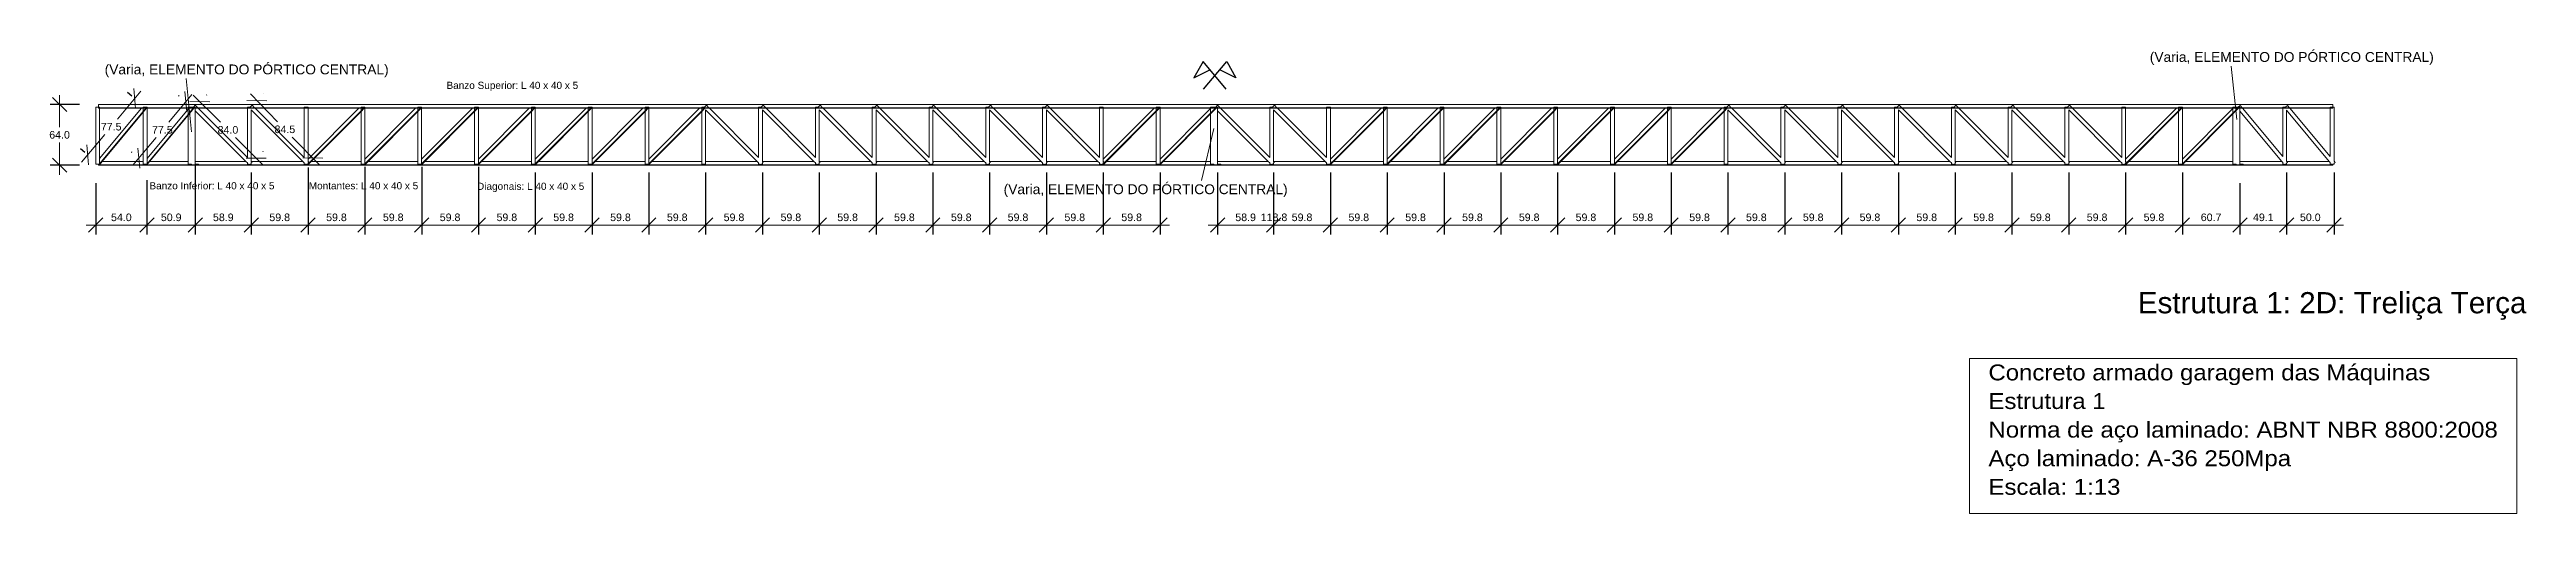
# Model space of a CAD drawing. Header units: inches. Extents: x -37 to 842, y -205 to 94.
# Drawn here: x 815.74 to 841.83, y 85.49 to 90.38 of the extents above; entities that cross this region are included whole.
import ezdxf
from ezdxf.enums import TextEntityAlignment as Align

# ---------------------------------------------------------------- set-up
doc = ezdxf.new("R2010")
doc.units = ezdxf.units.IN
doc.header["$MEASUREMENT"] = 0
doc.linetypes.add('HIDDEN', pattern=[19.05, 12.7, -6.35])
for name, color, linetype, lineweight in [('BARRAS_DE_ACO', 7, 'Continuous', 9), ('COTA_COTAS', 2, 'Continuous', 0), ('REFERENCIA_DAS_BARRAS', 2, 'Continuous', 9), ('TABELAS', 1, 'Continuous', 9), ('TITULOS', 51, 'Continuous', 0)]:
    doc.layers.add(name, color=color, linetype=linetype, lineweight=lineweight)
doc.layers.add('Planta da coberta-HID', color=7, linetype='HIDDEN')
doc.styles.add('CYPETXT', font='arial.ttf', dxfattribs={"height": 0.2})
doc.styles.get("Standard").update_dxf_attribs({"font": 'arial.ttf'})
doc.dimstyles.new('UM_50.000000', dxfattribs={"dimtxt": 0.2, "dimasz": 0.15, "dimexe": 0.1, "dimexo": 0.2, "dimgap": 0.1, "dimtad": 1, "dimtih": 1, "dimtoh": 1, "dimdec": 1, "dimlfac": 50, "dimzin": 0, "dimdsep": 46, "dimtxsty": 'Standard', "dimblk": 'OBLIQUE', "dimcen": 0.09, "dimdle": 0.1, "dimclrd": 256, "dimadec": 1, "dimazin": 2, "dimtfac": 1, "dimtdec": 1, "dimtofl": 0, "dimtmove": 0, "dimatfit": 3, "dimfxl": 1, "dimtolj": 1, "dimlwd": -1, "dimarcsym": 0})

msp = doc.modelspace()

# ---------------------------------------------------------------- texts
at = {"layer": 'REFERENCIA_DAS_BARRAS', "style": 'CYPETXT'}
for s, p in [('Banzo Superior: L 40 x 40 x 5', (819.9191, 89.9675)), ('Banzo Inferior: L 40 x 40 x 5', (816.7899, 88.9088)), ('Montantes: L 40 x 40 x 5', (818.4682, 88.9088)), ('Diagonais: L 40 x 40 x 5', (820.2409, 88.9032))]:
    msp.add_text(s, height=0.0754, dxfattribs=at).set_placement(p)
at = {"layer": 'REFERENCIA_DAS_BARRAS', "char_height": 0.10391, "attachment_point": 5}
for insert in [(839.3588, 90.2886), (817.8139, 90.1574), (827.2844, 88.894)]:
    msp.add_mtext('(Varia, ELEMENTO DO PÓRTICO CENTRAL)', dxfattribs=dict(at, insert=insert))
at = {"layer": 'TABELAS', "style": 'CYPETXT'}
for s, width, p, p2 in [('Concreto armado garagem das Máquinas', 1.076954, (836.1634, 86.8942), (840.8176, 86.8942)), ('Estrutura 1', 1.077877, (836.1634, 86.5925), (837.398, 86.5925)), ('Norma de aço laminado: ABNT NBR 8800:2008', 1.079121, (836.1634, 86.2907), (841.5292, 86.2907)), ('Aço laminado: A-36 250Mpa', 1.078951, (836.1634, 85.989), (839.3517, 85.989)), ('Escala: 1:13', 1.078917, (836.1634, 85.6873), (837.5539, 85.6873))]:
    msp.add_text(s, height=0.167628, dxfattribs=dict(at, width=width)).set_placement(p, p2, align=Align.FIT)
at = {"layer": 'TITULOS'}
msp.add_text('Estrutura 1: 2D: Treliça Terça', height=0.223504, dxfattribs=at).set_placement((837.7366, 87.6013))

# ---------------------------------------------------------------- blocks, each defined once
blk = doc.blocks.new('_OBLIQUE')
at = {"color": 0, "linetype": 'ByBlock', "lineweight": -2}
blk.add_line((-0.5, -0.5), (0.5, 0.5), dxfattribs=at)
blk = doc.blocks.new('*D129')
at = {"layer": 'COTA_COTAS', "color": 0, "lineweight": -2, "transparency": 16777216}
for p, q in [((816.764, 89.006), (816.764, 88.432)), ((816.224, 88.975), (816.224, 88.432))]:
    blk.add_line(p, q, dxfattribs=at)
at = {"layer": 'COTA_COTAS', "transparency": 16777216}
blk.add_line((816.124, 88.532), (816.864, 88.532), dxfattribs=at)
at = {"layer": 'Defpoints', "color": 0, "transparency": 16777216}
for p in [(816.224, 89.175), (816.764, 89.206), (816.764, 88.532)]:
    blk.add_point(p, dxfattribs=at)
at = {"layer": 'COTA_COTAS', "transparency": 16777216, "xscale": 0.15, "yscale": 0.15, "zscale": 0.15, "rotation": 180}
blk.add_blockref('_OBLIQUE', (816.224, 88.532), dxfattribs=at)
at = {"layer": 'COTA_COTAS', "transparency": 16777216, "xscale": 0.15, "yscale": 0.15, "zscale": 0.15}
blk.add_blockref('_OBLIQUE', (816.764, 88.532), dxfattribs=at)
at = {"layer": 'COTA_COTAS', "color": 0, "transparency": 16777216, "insert": (816.494, 88.613), "char_height": 0.08, "attachment_point": 5}
blk.add_mtext('\\A1;54.0', dxfattribs=at)
blk = doc.blocks.new('*D130')
at = {"layer": 'COTA_COTAS', "color": 0, "lineweight": -2, "transparency": 16777216}
for p, q in [((816.764, 89.006), (816.764, 88.432)), ((817.273, 89.158), (817.273, 88.432))]:
    blk.add_line(p, q, dxfattribs=at)
at = {"layer": 'COTA_COTAS', "transparency": 16777216}
blk.add_line((816.664, 88.532), (817.373, 88.532), dxfattribs=at)
at = {"layer": 'Defpoints', "color": 0, "transparency": 16777216}
for p in [(817.273, 89.358), (816.764, 89.206), (817.273, 88.532)]:
    blk.add_point(p, dxfattribs=at)
at = {"layer": 'COTA_COTAS', "transparency": 16777216, "xscale": 0.15, "yscale": 0.15, "zscale": 0.15, "rotation": 180}
blk.add_blockref('_OBLIQUE', (816.764, 88.532), dxfattribs=at)
at = {"layer": 'COTA_COTAS', "transparency": 16777216, "xscale": 0.15, "yscale": 0.15, "zscale": 0.15}
blk.add_blockref('_OBLIQUE', (817.273, 88.532), dxfattribs=at)
at = {"layer": 'COTA_COTAS', "color": 0, "transparency": 16777216, "insert": (817.019, 88.613), "char_height": 0.08, "attachment_point": 5}
blk.add_mtext('\\A1;50.9', dxfattribs=at)
blk = doc.blocks.new('*D131')
at = {"layer": 'COTA_COTAS', "color": 0, "lineweight": -2, "transparency": 16777216}
for p, q in [((817.273, 89.158), (817.273, 88.432)), ((817.863, 89.087), (817.863, 88.432))]:
    blk.add_line(p, q, dxfattribs=at)
at = {"layer": 'COTA_COTAS', "transparency": 16777216}
blk.add_line((817.173, 88.532), (817.963, 88.532), dxfattribs=at)
at = {"layer": 'Defpoints', "color": 0, "transparency": 16777216}
for p in [(817.273, 89.358), (817.863, 89.287), (817.863, 88.532)]:
    blk.add_point(p, dxfattribs=at)
at = {"layer": 'COTA_COTAS', "transparency": 16777216, "xscale": 0.15, "yscale": 0.15, "zscale": 0.15, "rotation": 180}
blk.add_blockref('_OBLIQUE', (817.273, 88.532), dxfattribs=at)
at = {"layer": 'COTA_COTAS', "transparency": 16777216, "xscale": 0.15, "yscale": 0.15, "zscale": 0.15}
blk.add_blockref('_OBLIQUE', (817.863, 88.532), dxfattribs=at)
at = {"layer": 'COTA_COTAS', "color": 0, "transparency": 16777216, "insert": (817.568, 88.613), "char_height": 0.08, "attachment_point": 5}
blk.add_mtext('\\A1;58.9', dxfattribs=at)
blk = doc.blocks.new('*D132')
at = {"layer": 'COTA_COTAS', "color": 0, "lineweight": -2, "transparency": 16777216}
for p, q in [((817.863, 89.087), (817.863, 88.432)), ((818.461, 89.138), (818.461, 88.432))]:
    blk.add_line(p, q, dxfattribs=at)
at = {"layer": 'COTA_COTAS', "transparency": 16777216}
blk.add_line((817.763, 88.532), (818.561, 88.532), dxfattribs=at)
at = {"layer": 'Defpoints', "color": 0, "transparency": 16777216}
for p in [(817.863, 89.287), (818.461, 89.338), (818.461, 88.532)]:
    blk.add_point(p, dxfattribs=at)
at = {"layer": 'COTA_COTAS', "transparency": 16777216, "xscale": 0.15, "yscale": 0.15, "zscale": 0.15, "rotation": 180}
blk.add_blockref('_OBLIQUE', (817.863, 88.532), dxfattribs=at)
at = {"layer": 'COTA_COTAS', "transparency": 16777216, "xscale": 0.15, "yscale": 0.15, "zscale": 0.15}
blk.add_blockref('_OBLIQUE', (818.461, 88.532), dxfattribs=at)
at = {"layer": 'COTA_COTAS', "color": 0, "transparency": 16777216, "insert": (818.162, 88.613), "char_height": 0.08, "attachment_point": 5}
blk.add_mtext('\\A1;59.8', dxfattribs=at)
blk = doc.blocks.new('*D133')
at = {"layer": 'COTA_COTAS', "color": 0, "lineweight": -2, "transparency": 16777216}
for p, q in [((818.461, 89.138), (818.461, 88.432)), ((819.059, 89.146), (819.059, 88.432))]:
    blk.add_line(p, q, dxfattribs=at)
at = {"layer": 'COTA_COTAS', "transparency": 16777216}
blk.add_line((818.361, 88.532), (819.159, 88.532), dxfattribs=at)
at = {"layer": 'Defpoints', "color": 0, "transparency": 16777216}
for p in [(818.461, 89.338), (819.059, 89.346), (819.059, 88.532)]:
    blk.add_point(p, dxfattribs=at)
at = {"layer": 'COTA_COTAS', "transparency": 16777216, "xscale": 0.15, "yscale": 0.15, "zscale": 0.15, "rotation": 180}
blk.add_blockref('_OBLIQUE', (818.461, 88.532), dxfattribs=at)
at = {"layer": 'COTA_COTAS', "transparency": 16777216, "xscale": 0.15, "yscale": 0.15, "zscale": 0.15}
blk.add_blockref('_OBLIQUE', (819.059, 88.532), dxfattribs=at)
at = {"layer": 'COTA_COTAS', "color": 0, "transparency": 16777216, "insert": (818.76, 88.613), "char_height": 0.08, "attachment_point": 5}
blk.add_mtext('\\A1;59.8', dxfattribs=at)
blk = doc.blocks.new('*D134')
at = {"layer": 'COTA_COTAS', "color": 0, "lineweight": -2, "transparency": 16777216}
for p, q in [((819.059, 89.146), (819.059, 88.432)), ((819.658, 89.146), (819.658, 88.432))]:
    blk.add_line(p, q, dxfattribs=at)
at = {"layer": 'COTA_COTAS', "transparency": 16777216}
blk.add_line((818.959, 88.532), (819.758, 88.532), dxfattribs=at)
at = {"layer": 'Defpoints', "color": 0, "transparency": 16777216}
for p in [(819.059, 89.346), (819.658, 89.346), (819.658, 88.532)]:
    blk.add_point(p, dxfattribs=at)
at = {"layer": 'COTA_COTAS', "transparency": 16777216, "xscale": 0.15, "yscale": 0.15, "zscale": 0.15, "rotation": 180}
blk.add_blockref('_OBLIQUE', (819.059, 88.532), dxfattribs=at)
at = {"layer": 'COTA_COTAS', "transparency": 16777216, "xscale": 0.15, "yscale": 0.15, "zscale": 0.15}
blk.add_blockref('_OBLIQUE', (819.658, 88.532), dxfattribs=at)
at = {"layer": 'COTA_COTAS', "color": 0, "transparency": 16777216, "insert": (819.358, 88.613), "char_height": 0.08, "attachment_point": 5}
blk.add_mtext('\\A1;59.8', dxfattribs=at)
blk = doc.blocks.new('*D135')
at = {"layer": 'COTA_COTAS', "color": 0, "lineweight": -2, "transparency": 16777216}
for p, q in [((819.658, 89.146), (819.658, 88.432)), ((820.256, 89.146), (820.256, 88.432))]:
    blk.add_line(p, q, dxfattribs=at)
at = {"layer": 'COTA_COTAS', "transparency": 16777216}
blk.add_line((819.558, 88.532), (820.356, 88.532), dxfattribs=at)
at = {"layer": 'Defpoints', "color": 0, "transparency": 16777216}
for p in [(819.658, 89.346), (820.256, 89.346), (820.256, 88.532)]:
    blk.add_point(p, dxfattribs=at)
at = {"layer": 'COTA_COTAS', "transparency": 16777216, "xscale": 0.15, "yscale": 0.15, "zscale": 0.15, "rotation": 180}
blk.add_blockref('_OBLIQUE', (819.658, 88.532), dxfattribs=at)
at = {"layer": 'COTA_COTAS', "transparency": 16777216, "xscale": 0.15, "yscale": 0.15, "zscale": 0.15}
blk.add_blockref('_OBLIQUE', (820.256, 88.532), dxfattribs=at)
at = {"layer": 'COTA_COTAS', "color": 0, "transparency": 16777216, "insert": (819.957, 88.613), "char_height": 0.08, "attachment_point": 5}
blk.add_mtext('\\A1;59.8', dxfattribs=at)
blk = doc.blocks.new('*D136')
at = {"layer": 'COTA_COTAS', "color": 0, "lineweight": -2, "transparency": 16777216}
for p, q in [((820.256, 89.146), (820.256, 88.432)), ((820.854, 89.087), (820.854, 88.432))]:
    blk.add_line(p, q, dxfattribs=at)
at = {"layer": 'COTA_COTAS', "transparency": 16777216}
blk.add_line((820.156, 88.532), (820.954, 88.532), dxfattribs=at)
at = {"layer": 'Defpoints', "color": 0, "transparency": 16777216}
for p in [(820.256, 89.346), (820.854, 89.287), (820.854, 88.532)]:
    blk.add_point(p, dxfattribs=at)
at = {"layer": 'COTA_COTAS', "transparency": 16777216, "xscale": 0.15, "yscale": 0.15, "zscale": 0.15, "rotation": 180}
blk.add_blockref('_OBLIQUE', (820.256, 88.532), dxfattribs=at)
at = {"layer": 'COTA_COTAS', "transparency": 16777216, "xscale": 0.15, "yscale": 0.15, "zscale": 0.15}
blk.add_blockref('_OBLIQUE', (820.854, 88.532), dxfattribs=at)
at = {"layer": 'COTA_COTAS', "color": 0, "transparency": 16777216, "insert": (820.555, 88.613), "char_height": 0.08, "attachment_point": 5}
blk.add_mtext('\\A1;59.8', dxfattribs=at)
blk = doc.blocks.new('*D137')
at = {"layer": 'COTA_COTAS', "color": 0, "lineweight": -2, "transparency": 16777216}
for p, q in [((820.854, 89.087), (820.854, 88.432)), ((821.453, 89.087), (821.453, 88.432))]:
    blk.add_line(p, q, dxfattribs=at)
at = {"layer": 'COTA_COTAS', "transparency": 16777216}
blk.add_line((820.754, 88.532), (821.553, 88.532), dxfattribs=at)
at = {"layer": 'Defpoints', "color": 0, "transparency": 16777216}
for p in [(820.854, 89.287), (821.453, 89.287), (821.453, 88.532)]:
    blk.add_point(p, dxfattribs=at)
at = {"layer": 'COTA_COTAS', "transparency": 16777216, "xscale": 0.15, "yscale": 0.15, "zscale": 0.15, "rotation": 180}
blk.add_blockref('_OBLIQUE', (820.854, 88.532), dxfattribs=at)
at = {"layer": 'COTA_COTAS', "transparency": 16777216, "xscale": 0.15, "yscale": 0.15, "zscale": 0.15}
blk.add_blockref('_OBLIQUE', (821.453, 88.532), dxfattribs=at)
at = {"layer": 'COTA_COTAS', "color": 0, "transparency": 16777216, "insert": (821.153, 88.613), "char_height": 0.08, "attachment_point": 5}
blk.add_mtext('\\A1;59.8', dxfattribs=at)
blk = doc.blocks.new('*D138')
at = {"layer": 'COTA_COTAS', "color": 0, "lineweight": -2, "transparency": 16777216}
for p, q in [((821.453, 89.087), (821.453, 88.432)), ((822.051, 89.087), (822.051, 88.432))]:
    blk.add_line(p, q, dxfattribs=at)
at = {"layer": 'COTA_COTAS', "transparency": 16777216}
blk.add_line((821.353, 88.532), (822.151, 88.532), dxfattribs=at)
at = {"layer": 'Defpoints', "color": 0, "transparency": 16777216}
for p in [(821.453, 89.287), (822.051, 89.287), (822.051, 88.532)]:
    blk.add_point(p, dxfattribs=at)
at = {"layer": 'COTA_COTAS', "transparency": 16777216, "xscale": 0.15, "yscale": 0.15, "zscale": 0.15, "rotation": 180}
blk.add_blockref('_OBLIQUE', (821.453, 88.532), dxfattribs=at)
at = {"layer": 'COTA_COTAS', "transparency": 16777216, "xscale": 0.15, "yscale": 0.15, "zscale": 0.15}
blk.add_blockref('_OBLIQUE', (822.051, 88.532), dxfattribs=at)
at = {"layer": 'COTA_COTAS', "color": 0, "transparency": 16777216, "insert": (821.752, 88.613), "char_height": 0.08, "attachment_point": 5}
blk.add_mtext('\\A1;59.8', dxfattribs=at)
blk = doc.blocks.new('*D139')
at = {"layer": 'COTA_COTAS', "color": 0, "lineweight": -2, "transparency": 16777216}
for p, q in [((822.051, 89.087), (822.051, 88.432)), ((822.649, 89.087), (822.649, 88.432))]:
    blk.add_line(p, q, dxfattribs=at)
at = {"layer": 'COTA_COTAS', "transparency": 16777216}
blk.add_line((821.951, 88.532), (822.749, 88.532), dxfattribs=at)
at = {"layer": 'Defpoints', "color": 0, "transparency": 16777216}
for p in [(822.051, 89.287), (822.649, 89.287), (822.649, 88.532)]:
    blk.add_point(p, dxfattribs=at)
at = {"layer": 'COTA_COTAS', "transparency": 16777216, "xscale": 0.15, "yscale": 0.15, "zscale": 0.15, "rotation": 180}
blk.add_blockref('_OBLIQUE', (822.051, 88.532), dxfattribs=at)
at = {"layer": 'COTA_COTAS', "transparency": 16777216, "xscale": 0.15, "yscale": 0.15, "zscale": 0.15}
blk.add_blockref('_OBLIQUE', (822.649, 88.532), dxfattribs=at)
at = {"layer": 'COTA_COTAS', "color": 0, "transparency": 16777216, "insert": (822.35, 88.613), "char_height": 0.08, "attachment_point": 5}
blk.add_mtext('\\A1;59.8', dxfattribs=at)
blk = doc.blocks.new('*D140')
at = {"layer": 'COTA_COTAS', "color": 0, "lineweight": -2, "transparency": 16777216}
for p, q in [((822.649, 89.087), (822.649, 88.432)), ((823.248, 89.087), (823.248, 88.432))]:
    blk.add_line(p, q, dxfattribs=at)
at = {"layer": 'COTA_COTAS', "transparency": 16777216}
blk.add_line((822.549, 88.532), (823.348, 88.532), dxfattribs=at)
at = {"layer": 'Defpoints', "color": 0, "transparency": 16777216}
for p in [(822.649, 89.287), (823.248, 89.287), (823.248, 88.532)]:
    blk.add_point(p, dxfattribs=at)
at = {"layer": 'COTA_COTAS', "transparency": 16777216, "xscale": 0.15, "yscale": 0.15, "zscale": 0.15, "rotation": 180}
blk.add_blockref('_OBLIQUE', (822.649, 88.532), dxfattribs=at)
at = {"layer": 'COTA_COTAS', "transparency": 16777216, "xscale": 0.15, "yscale": 0.15, "zscale": 0.15}
blk.add_blockref('_OBLIQUE', (823.248, 88.532), dxfattribs=at)
at = {"layer": 'COTA_COTAS', "color": 0, "transparency": 16777216, "insert": (822.948, 88.613), "char_height": 0.08, "attachment_point": 5}
blk.add_mtext('\\A1;59.8', dxfattribs=at)
blk = doc.blocks.new('*D141')
at = {"layer": 'COTA_COTAS', "color": 0, "lineweight": -2, "transparency": 16777216}
for p, q in [((823.248, 89.087), (823.248, 88.432)), ((823.846, 89.087), (823.846, 88.432))]:
    blk.add_line(p, q, dxfattribs=at)
at = {"layer": 'COTA_COTAS', "transparency": 16777216}
blk.add_line((823.148, 88.532), (823.946, 88.532), dxfattribs=at)
at = {"layer": 'Defpoints', "color": 0, "transparency": 16777216}
for p in [(823.248, 89.287), (823.846, 89.287), (823.846, 88.532)]:
    blk.add_point(p, dxfattribs=at)
at = {"layer": 'COTA_COTAS', "transparency": 16777216, "xscale": 0.15, "yscale": 0.15, "zscale": 0.15, "rotation": 180}
blk.add_blockref('_OBLIQUE', (823.248, 88.532), dxfattribs=at)
at = {"layer": 'COTA_COTAS', "transparency": 16777216, "xscale": 0.15, "yscale": 0.15, "zscale": 0.15}
blk.add_blockref('_OBLIQUE', (823.846, 88.532), dxfattribs=at)
at = {"layer": 'COTA_COTAS', "color": 0, "transparency": 16777216, "insert": (823.547, 88.613), "char_height": 0.08, "attachment_point": 5}
blk.add_mtext('\\A1;59.8', dxfattribs=at)
blk = doc.blocks.new('*D142')
at = {"layer": 'COTA_COTAS', "color": 0, "lineweight": -2, "transparency": 16777216}
for p, q in [((823.846, 89.087), (823.846, 88.432)), ((824.444, 89.087), (824.444, 88.432))]:
    blk.add_line(p, q, dxfattribs=at)
at = {"layer": 'COTA_COTAS', "transparency": 16777216}
blk.add_line((823.746, 88.532), (824.544, 88.532), dxfattribs=at)
at = {"layer": 'Defpoints', "color": 0, "transparency": 16777216}
for p in [(823.846, 89.287), (824.444, 89.287), (824.444, 88.532)]:
    blk.add_point(p, dxfattribs=at)
at = {"layer": 'COTA_COTAS', "transparency": 16777216, "xscale": 0.15, "yscale": 0.15, "zscale": 0.15, "rotation": 180}
blk.add_blockref('_OBLIQUE', (823.846, 88.532), dxfattribs=at)
at = {"layer": 'COTA_COTAS', "transparency": 16777216, "xscale": 0.15, "yscale": 0.15, "zscale": 0.15}
blk.add_blockref('_OBLIQUE', (824.444, 88.532), dxfattribs=at)
at = {"layer": 'COTA_COTAS', "color": 0, "transparency": 16777216, "insert": (824.145, 88.613), "char_height": 0.08, "attachment_point": 5}
blk.add_mtext('\\A1;59.8', dxfattribs=at)
blk = doc.blocks.new('*D143')
at = {"layer": 'COTA_COTAS', "color": 0, "lineweight": -2, "transparency": 16777216}
for p, q in [((824.444, 89.087), (824.444, 88.432)), ((825.043, 89.087), (825.043, 88.432))]:
    blk.add_line(p, q, dxfattribs=at)
at = {"layer": 'COTA_COTAS', "transparency": 16777216}
blk.add_line((824.344, 88.532), (825.143, 88.532), dxfattribs=at)
at = {"layer": 'Defpoints', "color": 0, "transparency": 16777216}
for p in [(824.444, 89.287), (825.043, 89.287), (825.043, 88.532)]:
    blk.add_point(p, dxfattribs=at)
at = {"layer": 'COTA_COTAS', "transparency": 16777216, "xscale": 0.15, "yscale": 0.15, "zscale": 0.15, "rotation": 180}
blk.add_blockref('_OBLIQUE', (824.444, 88.532), dxfattribs=at)
at = {"layer": 'COTA_COTAS', "transparency": 16777216, "xscale": 0.15, "yscale": 0.15, "zscale": 0.15}
blk.add_blockref('_OBLIQUE', (825.043, 88.532), dxfattribs=at)
at = {"layer": 'COTA_COTAS', "color": 0, "transparency": 16777216, "insert": (824.743, 88.613), "char_height": 0.08, "attachment_point": 5}
blk.add_mtext('\\A1;59.8', dxfattribs=at)
blk = doc.blocks.new('*D144')
at = {"layer": 'COTA_COTAS', "color": 0, "lineweight": -2, "transparency": 16777216}
for p, q in [((825.043, 89.087), (825.043, 88.432)), ((825.641, 89.087), (825.641, 88.432))]:
    blk.add_line(p, q, dxfattribs=at)
at = {"layer": 'COTA_COTAS', "transparency": 16777216}
blk.add_line((824.943, 88.532), (825.741, 88.532), dxfattribs=at)
at = {"layer": 'Defpoints', "color": 0, "transparency": 16777216}
for p in [(825.043, 89.287), (825.641, 89.287), (825.641, 88.532)]:
    blk.add_point(p, dxfattribs=at)
at = {"layer": 'COTA_COTAS', "transparency": 16777216, "xscale": 0.15, "yscale": 0.15, "zscale": 0.15, "rotation": 180}
blk.add_blockref('_OBLIQUE', (825.043, 88.532), dxfattribs=at)
at = {"layer": 'COTA_COTAS', "transparency": 16777216, "xscale": 0.15, "yscale": 0.15, "zscale": 0.15}
blk.add_blockref('_OBLIQUE', (825.641, 88.532), dxfattribs=at)
at = {"layer": 'COTA_COTAS', "color": 0, "transparency": 16777216, "insert": (825.342, 88.613), "char_height": 0.08, "attachment_point": 5}
blk.add_mtext('\\A1;59.8', dxfattribs=at)
blk = doc.blocks.new('*D145')
at = {"layer": 'COTA_COTAS', "color": 0, "lineweight": -2, "transparency": 16777216}
for p, q in [((825.641, 89.087), (825.641, 88.432)), ((826.239, 89.087), (826.239, 88.432))]:
    blk.add_line(p, q, dxfattribs=at)
at = {"layer": 'COTA_COTAS', "transparency": 16777216}
blk.add_line((825.541, 88.532), (826.339, 88.532), dxfattribs=at)
at = {"layer": 'Defpoints', "color": 0, "transparency": 16777216}
for p in [(825.641, 89.287), (826.239, 89.287), (826.239, 88.532)]:
    blk.add_point(p, dxfattribs=at)
at = {"layer": 'COTA_COTAS', "transparency": 16777216, "xscale": 0.15, "yscale": 0.15, "zscale": 0.15, "rotation": 180}
blk.add_blockref('_OBLIQUE', (825.641, 88.532), dxfattribs=at)
at = {"layer": 'COTA_COTAS', "transparency": 16777216, "xscale": 0.15, "yscale": 0.15, "zscale": 0.15}
blk.add_blockref('_OBLIQUE', (826.239, 88.532), dxfattribs=at)
at = {"layer": 'COTA_COTAS', "color": 0, "transparency": 16777216, "insert": (825.94, 88.613), "char_height": 0.08, "attachment_point": 5}
blk.add_mtext('\\A1;59.8', dxfattribs=at)
blk = doc.blocks.new('*D146')
at = {"layer": 'COTA_COTAS', "color": 0, "lineweight": -2, "transparency": 16777216}
for p, q in [((826.239, 89.087), (826.239, 88.432)), ((826.838, 89.087), (826.838, 88.432))]:
    blk.add_line(p, q, dxfattribs=at)
at = {"layer": 'COTA_COTAS', "transparency": 16777216}
blk.add_line((826.139, 88.532), (826.938, 88.532), dxfattribs=at)
at = {"layer": 'Defpoints', "color": 0, "transparency": 16777216}
for p in [(826.239, 89.287), (826.838, 89.287), (826.838, 88.532)]:
    blk.add_point(p, dxfattribs=at)
at = {"layer": 'COTA_COTAS', "transparency": 16777216, "xscale": 0.15, "yscale": 0.15, "zscale": 0.15, "rotation": 180}
blk.add_blockref('_OBLIQUE', (826.239, 88.532), dxfattribs=at)
at = {"layer": 'COTA_COTAS', "transparency": 16777216, "xscale": 0.15, "yscale": 0.15, "zscale": 0.15}
blk.add_blockref('_OBLIQUE', (826.838, 88.532), dxfattribs=at)
at = {"layer": 'COTA_COTAS', "color": 0, "transparency": 16777216, "insert": (826.538, 88.613), "char_height": 0.08, "attachment_point": 5}
blk.add_mtext('\\A1;59.8', dxfattribs=at)
blk = doc.blocks.new('*D147')
at = {"layer": 'COTA_COTAS', "color": 0, "lineweight": -2, "transparency": 16777216}
for p, q in [((826.838, 89.087), (826.838, 88.432)), ((827.436, 89.087), (827.436, 88.432))]:
    blk.add_line(p, q, dxfattribs=at)
at = {"layer": 'COTA_COTAS', "transparency": 16777216}
blk.add_line((826.738, 88.532), (827.536, 88.532), dxfattribs=at)
at = {"layer": 'Defpoints', "color": 0, "transparency": 16777216}
for p in [(826.838, 89.287), (827.436, 89.287), (827.436, 88.532)]:
    blk.add_point(p, dxfattribs=at)
at = {"layer": 'COTA_COTAS', "transparency": 16777216, "xscale": 0.15, "yscale": 0.15, "zscale": 0.15, "rotation": 180}
blk.add_blockref('_OBLIQUE', (826.838, 88.532), dxfattribs=at)
at = {"layer": 'COTA_COTAS', "transparency": 16777216, "xscale": 0.15, "yscale": 0.15, "zscale": 0.15}
blk.add_blockref('_OBLIQUE', (827.436, 88.532), dxfattribs=at)
at = {"layer": 'COTA_COTAS', "color": 0, "transparency": 16777216, "insert": (827.137, 88.613), "char_height": 0.08, "attachment_point": 5}
blk.add_mtext('\\A1;59.8', dxfattribs=at)
blk = doc.blocks.new('*D148')
at = {"layer": 'COTA_COTAS', "color": 0, "lineweight": -2, "transparency": 16777216}
for p, q in [((828.043, 89.087), (828.043, 88.432)), ((829.231, 89.087), (829.231, 88.432))]:
    blk.add_line(p, q, dxfattribs=at)
at = {"layer": 'COTA_COTAS', "transparency": 16777216}
blk.add_line((829.331, 88.532), (827.943, 88.532), dxfattribs=at)
at = {"layer": 'Defpoints', "color": 0, "transparency": 16777216}
for p in [(828.043, 89.287), (829.231, 89.287), (828.043, 88.532)]:
    blk.add_point(p, dxfattribs=at)
at = {"layer": 'COTA_COTAS', "transparency": 16777216, "xscale": 0.15, "yscale": 0.15, "zscale": 0.15, "rotation": 180}
blk.add_blockref('_OBLIQUE', (828.043, 88.532), dxfattribs=at)
at = {"layer": 'COTA_COTAS', "transparency": 16777216, "xscale": 0.15, "yscale": 0.15, "zscale": 0.15}
blk.add_blockref('_OBLIQUE', (829.231, 88.532), dxfattribs=at)
at = {"layer": 'COTA_COTAS', "color": 0, "transparency": 16777216, "insert": (828.637, 88.613), "char_height": 0.08, "attachment_point": 5}
blk.add_mtext('\\A1;118.8', dxfattribs=at)
blk = doc.blocks.new('*D149')
at = {"layer": 'COTA_COTAS', "color": 0, "lineweight": -2, "transparency": 16777216}
for p, q in [((828.043, 89.087), (828.043, 88.432)), ((828.633, 89.087), (828.633, 88.432))]:
    blk.add_line(p, q, dxfattribs=at)
at = {"layer": 'COTA_COTAS', "transparency": 16777216}
blk.add_line((827.943, 88.532), (828.733, 88.532), dxfattribs=at)
at = {"layer": 'Defpoints', "color": 0, "transparency": 16777216}
for p in [(828.043, 89.287), (828.633, 89.287), (828.633, 88.532)]:
    blk.add_point(p, dxfattribs=at)
at = {"layer": 'COTA_COTAS', "transparency": 16777216, "xscale": 0.15, "yscale": 0.15, "zscale": 0.15, "rotation": 180}
blk.add_blockref('_OBLIQUE', (828.043, 88.532), dxfattribs=at)
at = {"layer": 'COTA_COTAS', "transparency": 16777216, "xscale": 0.15, "yscale": 0.15, "zscale": 0.15}
blk.add_blockref('_OBLIQUE', (828.633, 88.532), dxfattribs=at)
at = {"layer": 'COTA_COTAS', "color": 0, "transparency": 16777216, "insert": (828.338, 88.613), "char_height": 0.08, "attachment_point": 5}
blk.add_mtext('\\A1;58.9', dxfattribs=at)
blk = doc.blocks.new('*D150')
at = {"layer": 'COTA_COTAS', "color": 0, "lineweight": -2, "transparency": 16777216}
for p, q in [((828.633, 89.087), (828.633, 88.432)), ((829.231, 89.087), (829.231, 88.432))]:
    blk.add_line(p, q, dxfattribs=at)
at = {"layer": 'COTA_COTAS', "transparency": 16777216}
blk.add_line((828.533, 88.532), (829.331, 88.532), dxfattribs=at)
at = {"layer": 'Defpoints', "color": 0, "transparency": 16777216}
for p in [(828.633, 89.287), (829.231, 89.287), (829.231, 88.532)]:
    blk.add_point(p, dxfattribs=at)
at = {"layer": 'COTA_COTAS', "transparency": 16777216, "xscale": 0.15, "yscale": 0.15, "zscale": 0.15, "rotation": 180}
blk.add_blockref('_OBLIQUE', (828.633, 88.532), dxfattribs=at)
at = {"layer": 'COTA_COTAS', "transparency": 16777216, "xscale": 0.15, "yscale": 0.15, "zscale": 0.15}
blk.add_blockref('_OBLIQUE', (829.231, 88.532), dxfattribs=at)
at = {"layer": 'COTA_COTAS', "color": 0, "transparency": 16777216, "insert": (828.932, 88.613), "char_height": 0.08, "attachment_point": 5}
blk.add_mtext('\\A1;59.8', dxfattribs=at)
blk = doc.blocks.new('*D151')
at = {"layer": 'COTA_COTAS', "color": 0, "lineweight": -2, "transparency": 16777216}
for p, q in [((829.231, 89.087), (829.231, 88.432)), ((829.829, 89.087), (829.829, 88.432))]:
    blk.add_line(p, q, dxfattribs=at)
at = {"layer": 'COTA_COTAS', "transparency": 16777216}
blk.add_line((829.131, 88.532), (829.929, 88.532), dxfattribs=at)
at = {"layer": 'Defpoints', "color": 0, "transparency": 16777216}
for p in [(829.231, 89.287), (829.829, 89.287), (829.829, 88.532)]:
    blk.add_point(p, dxfattribs=at)
at = {"layer": 'COTA_COTAS', "transparency": 16777216, "xscale": 0.15, "yscale": 0.15, "zscale": 0.15, "rotation": 180}
blk.add_blockref('_OBLIQUE', (829.231, 88.532), dxfattribs=at)
at = {"layer": 'COTA_COTAS', "transparency": 16777216, "xscale": 0.15, "yscale": 0.15, "zscale": 0.15}
blk.add_blockref('_OBLIQUE', (829.829, 88.532), dxfattribs=at)
at = {"layer": 'COTA_COTAS', "color": 0, "transparency": 16777216, "insert": (829.53, 88.613), "char_height": 0.08, "attachment_point": 5}
blk.add_mtext('\\A1;59.8', dxfattribs=at)
blk = doc.blocks.new('*D152')
at = {"layer": 'COTA_COTAS', "color": 0, "lineweight": -2, "transparency": 16777216}
for p, q in [((829.829, 89.087), (829.829, 88.432)), ((830.428, 89.087), (830.428, 88.432))]:
    blk.add_line(p, q, dxfattribs=at)
at = {"layer": 'COTA_COTAS', "transparency": 16777216}
blk.add_line((829.729, 88.532), (830.528, 88.532), dxfattribs=at)
at = {"layer": 'Defpoints', "color": 0, "transparency": 16777216}
for p in [(829.829, 89.287), (830.428, 89.287), (830.428, 88.532)]:
    blk.add_point(p, dxfattribs=at)
at = {"layer": 'COTA_COTAS', "transparency": 16777216, "xscale": 0.15, "yscale": 0.15, "zscale": 0.15, "rotation": 180}
blk.add_blockref('_OBLIQUE', (829.829, 88.532), dxfattribs=at)
at = {"layer": 'COTA_COTAS', "transparency": 16777216, "xscale": 0.15, "yscale": 0.15, "zscale": 0.15}
blk.add_blockref('_OBLIQUE', (830.428, 88.532), dxfattribs=at)
at = {"layer": 'COTA_COTAS', "color": 0, "transparency": 16777216, "insert": (830.128, 88.613), "char_height": 0.08, "attachment_point": 5}
blk.add_mtext('\\A1;59.8', dxfattribs=at)
blk = doc.blocks.new('*D153')
at = {"layer": 'COTA_COTAS', "color": 0, "lineweight": -2, "transparency": 16777216}
for p, q in [((830.428, 89.087), (830.428, 88.432)), ((831.026, 89.087), (831.026, 88.432))]:
    blk.add_line(p, q, dxfattribs=at)
at = {"layer": 'COTA_COTAS', "transparency": 16777216}
blk.add_line((830.328, 88.532), (831.126, 88.532), dxfattribs=at)
at = {"layer": 'Defpoints', "color": 0, "transparency": 16777216}
for p in [(830.428, 89.287), (831.026, 89.287), (831.026, 88.532)]:
    blk.add_point(p, dxfattribs=at)
at = {"layer": 'COTA_COTAS', "transparency": 16777216, "xscale": 0.15, "yscale": 0.15, "zscale": 0.15, "rotation": 180}
blk.add_blockref('_OBLIQUE', (830.428, 88.532), dxfattribs=at)
at = {"layer": 'COTA_COTAS', "transparency": 16777216, "xscale": 0.15, "yscale": 0.15, "zscale": 0.15}
blk.add_blockref('_OBLIQUE', (831.026, 88.532), dxfattribs=at)
at = {"layer": 'COTA_COTAS', "color": 0, "transparency": 16777216, "insert": (830.727, 88.613), "char_height": 0.08, "attachment_point": 5}
blk.add_mtext('\\A1;59.8', dxfattribs=at)
blk = doc.blocks.new('*D154')
at = {"layer": 'COTA_COTAS', "color": 0, "lineweight": -2, "transparency": 16777216}
for p, q in [((831.026, 89.087), (831.026, 88.432)), ((831.624, 89.087), (831.624, 88.432))]:
    blk.add_line(p, q, dxfattribs=at)
at = {"layer": 'COTA_COTAS', "transparency": 16777216}
blk.add_line((830.926, 88.532), (831.724, 88.532), dxfattribs=at)
at = {"layer": 'Defpoints', "color": 0, "transparency": 16777216}
for p in [(831.026, 89.287), (831.624, 89.287), (831.624, 88.532)]:
    blk.add_point(p, dxfattribs=at)
at = {"layer": 'COTA_COTAS', "transparency": 16777216, "xscale": 0.15, "yscale": 0.15, "zscale": 0.15, "rotation": 180}
blk.add_blockref('_OBLIQUE', (831.026, 88.532), dxfattribs=at)
at = {"layer": 'COTA_COTAS', "transparency": 16777216, "xscale": 0.15, "yscale": 0.15, "zscale": 0.15}
blk.add_blockref('_OBLIQUE', (831.624, 88.532), dxfattribs=at)
at = {"layer": 'COTA_COTAS', "color": 0, "transparency": 16777216, "insert": (831.325, 88.613), "char_height": 0.08, "attachment_point": 5}
blk.add_mtext('\\A1;59.8', dxfattribs=at)
blk = doc.blocks.new('*D155')
at = {"layer": 'COTA_COTAS', "color": 0, "lineweight": -2, "transparency": 16777216}
for p, q in [((831.624, 89.087), (831.624, 88.432)), ((832.223, 89.087), (832.223, 88.432))]:
    blk.add_line(p, q, dxfattribs=at)
at = {"layer": 'COTA_COTAS', "transparency": 16777216}
blk.add_line((831.524, 88.532), (832.323, 88.532), dxfattribs=at)
at = {"layer": 'Defpoints', "color": 0, "transparency": 16777216}
for p in [(831.624, 89.287), (832.223, 89.287), (832.223, 88.532)]:
    blk.add_point(p, dxfattribs=at)
at = {"layer": 'COTA_COTAS', "transparency": 16777216, "xscale": 0.15, "yscale": 0.15, "zscale": 0.15, "rotation": 180}
blk.add_blockref('_OBLIQUE', (831.624, 88.532), dxfattribs=at)
at = {"layer": 'COTA_COTAS', "transparency": 16777216, "xscale": 0.15, "yscale": 0.15, "zscale": 0.15}
blk.add_blockref('_OBLIQUE', (832.223, 88.532), dxfattribs=at)
at = {"layer": 'COTA_COTAS', "color": 0, "transparency": 16777216, "insert": (831.923, 88.613), "char_height": 0.08, "attachment_point": 5}
blk.add_mtext('\\A1;59.8', dxfattribs=at)
blk = doc.blocks.new('*D156')
at = {"layer": 'COTA_COTAS', "color": 0, "lineweight": -2, "transparency": 16777216}
for p, q in [((832.223, 89.087), (832.223, 88.432)), ((832.821, 89.087), (832.821, 88.432))]:
    blk.add_line(p, q, dxfattribs=at)
at = {"layer": 'COTA_COTAS', "transparency": 16777216}
blk.add_line((832.123, 88.532), (832.921, 88.532), dxfattribs=at)
at = {"layer": 'Defpoints', "color": 0, "transparency": 16777216}
for p in [(832.223, 89.287), (832.821, 89.287), (832.821, 88.532)]:
    blk.add_point(p, dxfattribs=at)
at = {"layer": 'COTA_COTAS', "transparency": 16777216, "xscale": 0.15, "yscale": 0.15, "zscale": 0.15, "rotation": 180}
blk.add_blockref('_OBLIQUE', (832.223, 88.532), dxfattribs=at)
at = {"layer": 'COTA_COTAS', "transparency": 16777216, "xscale": 0.15, "yscale": 0.15, "zscale": 0.15}
blk.add_blockref('_OBLIQUE', (832.821, 88.532), dxfattribs=at)
at = {"layer": 'COTA_COTAS', "color": 0, "transparency": 16777216, "insert": (832.522, 88.613), "char_height": 0.08, "attachment_point": 5}
blk.add_mtext('\\A1;59.8', dxfattribs=at)
blk = doc.blocks.new('*D157')
at = {"layer": 'COTA_COTAS', "color": 0, "lineweight": -2, "transparency": 16777216}
for p, q in [((832.821, 89.087), (832.821, 88.432)), ((833.419, 89.087), (833.419, 88.432))]:
    blk.add_line(p, q, dxfattribs=at)
at = {"layer": 'COTA_COTAS', "transparency": 16777216}
blk.add_line((832.721, 88.532), (833.519, 88.532), dxfattribs=at)
at = {"layer": 'Defpoints', "color": 0, "transparency": 16777216}
for p in [(832.821, 89.287), (833.419, 89.287), (833.419, 88.532)]:
    blk.add_point(p, dxfattribs=at)
at = {"layer": 'COTA_COTAS', "transparency": 16777216, "xscale": 0.15, "yscale": 0.15, "zscale": 0.15, "rotation": 180}
blk.add_blockref('_OBLIQUE', (832.821, 88.532), dxfattribs=at)
at = {"layer": 'COTA_COTAS', "transparency": 16777216, "xscale": 0.15, "yscale": 0.15, "zscale": 0.15}
blk.add_blockref('_OBLIQUE', (833.419, 88.532), dxfattribs=at)
at = {"layer": 'COTA_COTAS', "color": 0, "transparency": 16777216, "insert": (833.12, 88.613), "char_height": 0.08, "attachment_point": 5}
blk.add_mtext('\\A1;59.8', dxfattribs=at)
blk = doc.blocks.new('*D158')
at = {"layer": 'COTA_COTAS', "color": 0, "lineweight": -2, "transparency": 16777216}
for p, q in [((833.419, 89.087), (833.419, 88.432)), ((834.018, 89.087), (834.018, 88.432))]:
    blk.add_line(p, q, dxfattribs=at)
at = {"layer": 'COTA_COTAS', "transparency": 16777216}
blk.add_line((833.319, 88.532), (834.118, 88.532), dxfattribs=at)
at = {"layer": 'Defpoints', "color": 0, "transparency": 16777216}
for p in [(833.419, 89.287), (834.018, 89.287), (834.018, 88.532)]:
    blk.add_point(p, dxfattribs=at)
at = {"layer": 'COTA_COTAS', "transparency": 16777216, "xscale": 0.15, "yscale": 0.15, "zscale": 0.15, "rotation": 180}
blk.add_blockref('_OBLIQUE', (833.419, 88.532), dxfattribs=at)
at = {"layer": 'COTA_COTAS', "transparency": 16777216, "xscale": 0.15, "yscale": 0.15, "zscale": 0.15}
blk.add_blockref('_OBLIQUE', (834.018, 88.532), dxfattribs=at)
at = {"layer": 'COTA_COTAS', "color": 0, "transparency": 16777216, "insert": (833.718, 88.613), "char_height": 0.08, "attachment_point": 5}
blk.add_mtext('\\A1;59.8', dxfattribs=at)
blk = doc.blocks.new('*D159')
at = {"layer": 'COTA_COTAS', "color": 0, "lineweight": -2, "transparency": 16777216}
for p, q in [((834.018, 89.087), (834.018, 88.432)), ((834.616, 89.087), (834.616, 88.432))]:
    blk.add_line(p, q, dxfattribs=at)
at = {"layer": 'COTA_COTAS', "transparency": 16777216}
blk.add_line((833.918, 88.532), (834.716, 88.532), dxfattribs=at)
at = {"layer": 'Defpoints', "color": 0, "transparency": 16777216}
for p in [(834.018, 89.287), (834.616, 89.287), (834.616, 88.532)]:
    blk.add_point(p, dxfattribs=at)
at = {"layer": 'COTA_COTAS', "transparency": 16777216, "xscale": 0.15, "yscale": 0.15, "zscale": 0.15, "rotation": 180}
blk.add_blockref('_OBLIQUE', (834.018, 88.532), dxfattribs=at)
at = {"layer": 'COTA_COTAS', "transparency": 16777216, "xscale": 0.15, "yscale": 0.15, "zscale": 0.15}
blk.add_blockref('_OBLIQUE', (834.616, 88.532), dxfattribs=at)
at = {"layer": 'COTA_COTAS', "color": 0, "transparency": 16777216, "insert": (834.317, 88.613), "char_height": 0.08, "attachment_point": 5}
blk.add_mtext('\\A1;59.8', dxfattribs=at)
blk = doc.blocks.new('*D160')
at = {"layer": 'COTA_COTAS', "color": 0, "lineweight": -2, "transparency": 16777216}
for p, q in [((834.616, 89.087), (834.616, 88.432)), ((835.214, 89.087), (835.214, 88.432))]:
    blk.add_line(p, q, dxfattribs=at)
at = {"layer": 'COTA_COTAS', "transparency": 16777216}
blk.add_line((834.516, 88.532), (835.314, 88.532), dxfattribs=at)
at = {"layer": 'Defpoints', "color": 0, "transparency": 16777216}
for p in [(834.616, 89.287), (835.214, 89.287), (835.214, 88.532)]:
    blk.add_point(p, dxfattribs=at)
at = {"layer": 'COTA_COTAS', "transparency": 16777216, "xscale": 0.15, "yscale": 0.15, "zscale": 0.15, "rotation": 180}
blk.add_blockref('_OBLIQUE', (834.616, 88.532), dxfattribs=at)
at = {"layer": 'COTA_COTAS', "transparency": 16777216, "xscale": 0.15, "yscale": 0.15, "zscale": 0.15}
blk.add_blockref('_OBLIQUE', (835.214, 88.532), dxfattribs=at)
at = {"layer": 'COTA_COTAS', "color": 0, "transparency": 16777216, "insert": (834.915, 88.613), "char_height": 0.08, "attachment_point": 5}
blk.add_mtext('\\A1;59.8', dxfattribs=at)
blk = doc.blocks.new('*D161')
at = {"layer": 'COTA_COTAS', "color": 0, "lineweight": -2, "transparency": 16777216}
for p, q in [((835.214, 89.087), (835.214, 88.432)), ((835.813, 89.087), (835.813, 88.432))]:
    blk.add_line(p, q, dxfattribs=at)
at = {"layer": 'COTA_COTAS', "transparency": 16777216}
blk.add_line((835.114, 88.532), (835.913, 88.532), dxfattribs=at)
at = {"layer": 'Defpoints', "color": 0, "transparency": 16777216}
for p in [(835.214, 89.287), (835.813, 89.287), (835.813, 88.532)]:
    blk.add_point(p, dxfattribs=at)
at = {"layer": 'COTA_COTAS', "transparency": 16777216, "xscale": 0.15, "yscale": 0.15, "zscale": 0.15, "rotation": 180}
blk.add_blockref('_OBLIQUE', (835.214, 88.532), dxfattribs=at)
at = {"layer": 'COTA_COTAS', "transparency": 16777216, "xscale": 0.15, "yscale": 0.15, "zscale": 0.15}
blk.add_blockref('_OBLIQUE', (835.813, 88.532), dxfattribs=at)
at = {"layer": 'COTA_COTAS', "color": 0, "transparency": 16777216, "insert": (835.513, 88.613), "char_height": 0.08, "attachment_point": 5}
blk.add_mtext('\\A1;59.8', dxfattribs=at)
blk = doc.blocks.new('*D162')
at = {"layer": 'COTA_COTAS', "color": 0, "lineweight": -2, "transparency": 16777216}
for p, q in [((835.813, 89.087), (835.813, 88.432)), ((836.411, 89.087), (836.411, 88.432))]:
    blk.add_line(p, q, dxfattribs=at)
at = {"layer": 'COTA_COTAS', "transparency": 16777216}
blk.add_line((835.713, 88.532), (836.511, 88.532), dxfattribs=at)
at = {"layer": 'Defpoints', "color": 0, "transparency": 16777216}
for p in [(835.813, 89.287), (836.411, 89.287), (836.411, 88.532)]:
    blk.add_point(p, dxfattribs=at)
at = {"layer": 'COTA_COTAS', "transparency": 16777216, "xscale": 0.15, "yscale": 0.15, "zscale": 0.15, "rotation": 180}
blk.add_blockref('_OBLIQUE', (835.813, 88.532), dxfattribs=at)
at = {"layer": 'COTA_COTAS', "transparency": 16777216, "xscale": 0.15, "yscale": 0.15, "zscale": 0.15}
blk.add_blockref('_OBLIQUE', (836.411, 88.532), dxfattribs=at)
at = {"layer": 'COTA_COTAS', "color": 0, "transparency": 16777216, "insert": (836.112, 88.613), "char_height": 0.08, "attachment_point": 5}
blk.add_mtext('\\A1;59.8', dxfattribs=at)
blk = doc.blocks.new('*D163')
at = {"layer": 'COTA_COTAS', "color": 0, "lineweight": -2, "transparency": 16777216}
for p, q in [((836.411, 89.087), (836.411, 88.432)), ((837.009, 89.087), (837.009, 88.432))]:
    blk.add_line(p, q, dxfattribs=at)
at = {"layer": 'COTA_COTAS', "transparency": 16777216}
blk.add_line((836.311, 88.532), (837.109, 88.532), dxfattribs=at)
at = {"layer": 'Defpoints', "color": 0, "transparency": 16777216}
for p in [(836.411, 89.287), (837.009, 89.287), (837.009, 88.532)]:
    blk.add_point(p, dxfattribs=at)
at = {"layer": 'COTA_COTAS', "transparency": 16777216, "xscale": 0.15, "yscale": 0.15, "zscale": 0.15, "rotation": 180}
blk.add_blockref('_OBLIQUE', (836.411, 88.532), dxfattribs=at)
at = {"layer": 'COTA_COTAS', "transparency": 16777216, "xscale": 0.15, "yscale": 0.15, "zscale": 0.15}
blk.add_blockref('_OBLIQUE', (837.009, 88.532), dxfattribs=at)
at = {"layer": 'COTA_COTAS', "color": 0, "transparency": 16777216, "insert": (836.71, 88.613), "char_height": 0.08, "attachment_point": 5}
blk.add_mtext('\\A1;59.8', dxfattribs=at)
blk = doc.blocks.new('*D164')
at = {"layer": 'COTA_COTAS', "color": 0, "lineweight": -2, "transparency": 16777216}
for p, q in [((837.009, 89.087), (837.009, 88.432)), ((837.608, 89.087), (837.608, 88.432))]:
    blk.add_line(p, q, dxfattribs=at)
at = {"layer": 'COTA_COTAS', "transparency": 16777216}
blk.add_line((836.909, 88.532), (837.708, 88.532), dxfattribs=at)
at = {"layer": 'Defpoints', "color": 0, "transparency": 16777216}
for p in [(837.009, 89.287), (837.608, 89.287), (837.608, 88.532)]:
    blk.add_point(p, dxfattribs=at)
at = {"layer": 'COTA_COTAS', "transparency": 16777216, "xscale": 0.15, "yscale": 0.15, "zscale": 0.15, "rotation": 180}
blk.add_blockref('_OBLIQUE', (837.009, 88.532), dxfattribs=at)
at = {"layer": 'COTA_COTAS', "transparency": 16777216, "xscale": 0.15, "yscale": 0.15, "zscale": 0.15}
blk.add_blockref('_OBLIQUE', (837.608, 88.532), dxfattribs=at)
at = {"layer": 'COTA_COTAS', "color": 0, "transparency": 16777216, "insert": (837.308, 88.613), "char_height": 0.08, "attachment_point": 5}
blk.add_mtext('\\A1;59.8', dxfattribs=at)
blk = doc.blocks.new('*D165')
at = {"layer": 'COTA_COTAS', "color": 0, "lineweight": -2, "transparency": 16777216}
for p, q in [((837.608, 89.087), (837.608, 88.432)), ((838.206, 89.087), (838.206, 88.432))]:
    blk.add_line(p, q, dxfattribs=at)
at = {"layer": 'COTA_COTAS', "transparency": 16777216}
blk.add_line((837.508, 88.532), (838.306, 88.532), dxfattribs=at)
at = {"layer": 'Defpoints', "color": 0, "transparency": 16777216}
for p in [(837.608, 89.287), (838.206, 89.287), (838.206, 88.532)]:
    blk.add_point(p, dxfattribs=at)
at = {"layer": 'COTA_COTAS', "transparency": 16777216, "xscale": 0.15, "yscale": 0.15, "zscale": 0.15, "rotation": 180}
blk.add_blockref('_OBLIQUE', (837.608, 88.532), dxfattribs=at)
at = {"layer": 'COTA_COTAS', "transparency": 16777216, "xscale": 0.15, "yscale": 0.15, "zscale": 0.15}
blk.add_blockref('_OBLIQUE', (838.206, 88.532), dxfattribs=at)
at = {"layer": 'COTA_COTAS', "color": 0, "transparency": 16777216, "insert": (837.907, 88.613), "char_height": 0.08, "attachment_point": 5}
blk.add_mtext('\\A1;59.8', dxfattribs=at)
blk = doc.blocks.new('*D166')
at = {"layer": 'COTA_COTAS', "color": 0, "lineweight": -2, "transparency": 16777216}
for p, q in [((838.206, 89.087), (838.206, 88.432)), ((838.813, 88.732), (838.813, 88.632))]:
    blk.add_line(p, q, dxfattribs=at)
at = {"layer": 'COTA_COTAS', "transparency": 16777216}
blk.add_line((838.106, 88.532), (838.913, 88.532), dxfattribs=at)
at = {"layer": 'Defpoints', "color": 0, "transparency": 16777216}
for p in [(838.206, 89.287), (838.813, 88.532), (838.813, 88.532)]:
    blk.add_point(p, dxfattribs=at)
at = {"layer": 'COTA_COTAS', "transparency": 16777216, "xscale": 0.15, "yscale": 0.15, "zscale": 0.15, "rotation": 180}
blk.add_blockref('_OBLIQUE', (838.206, 88.532), dxfattribs=at)
at = {"layer": 'COTA_COTAS', "transparency": 16777216, "xscale": 0.15, "yscale": 0.15, "zscale": 0.15}
blk.add_blockref('_OBLIQUE', (838.813, 88.532), dxfattribs=at)
at = {"layer": 'COTA_COTAS', "color": 0, "transparency": 16777216, "insert": (838.509, 88.613), "char_height": 0.08, "attachment_point": 5}
blk.add_mtext('\\A1;60.7', dxfattribs=at)
blk = doc.blocks.new('*D167')
at = {"layer": 'COTA_COTAS', "color": 0, "lineweight": -2, "transparency": 16777216}
for p, q in [((839.304, 89.087), (839.304, 88.432)), ((838.813, 88.975), (838.813, 88.432))]:
    blk.add_line(p, q, dxfattribs=at)
at = {"layer": 'COTA_COTAS', "transparency": 16777216}
blk.add_line((838.713, 88.532), (839.404, 88.532), dxfattribs=at)
at = {"layer": 'Defpoints', "color": 0, "transparency": 16777216}
for p in [(839.304, 89.287), (838.813, 89.175), (839.304, 88.532)]:
    blk.add_point(p, dxfattribs=at)
at = {"layer": 'COTA_COTAS', "transparency": 16777216, "xscale": 0.15, "yscale": 0.15, "zscale": 0.15, "rotation": 180}
blk.add_blockref('_OBLIQUE', (838.813, 88.532), dxfattribs=at)
at = {"layer": 'COTA_COTAS', "transparency": 16777216, "xscale": 0.15, "yscale": 0.15, "zscale": 0.15}
blk.add_blockref('_OBLIQUE', (839.304, 88.532), dxfattribs=at)
at = {"layer": 'COTA_COTAS', "color": 0, "transparency": 16777216, "insert": (839.059, 88.613), "char_height": 0.08, "attachment_point": 5}
blk.add_mtext('\\A1;49.1', dxfattribs=at)
blk = doc.blocks.new('*D168')
at = {"layer": 'COTA_COTAS', "color": 0, "lineweight": -2, "transparency": 16777216}
for p, q in [((839.304, 89.087), (839.304, 88.432)), ((839.804, 89.087), (839.804, 88.432))]:
    blk.add_line(p, q, dxfattribs=at)
at = {"layer": 'COTA_COTAS', "transparency": 16777216}
blk.add_line((839.204, 88.532), (839.904, 88.532), dxfattribs=at)
at = {"layer": 'Defpoints', "color": 0, "transparency": 16777216}
for p in [(839.304, 89.287), (839.804, 89.287), (839.804, 88.532)]:
    blk.add_point(p, dxfattribs=at)
at = {"layer": 'COTA_COTAS', "transparency": 16777216, "xscale": 0.15, "yscale": 0.15, "zscale": 0.15, "rotation": 180}
blk.add_blockref('_OBLIQUE', (839.304, 88.532), dxfattribs=at)
at = {"layer": 'COTA_COTAS', "transparency": 16777216, "xscale": 0.15, "yscale": 0.15, "zscale": 0.15}
blk.add_blockref('_OBLIQUE', (839.804, 88.532), dxfattribs=at)
at = {"layer": 'COTA_COTAS', "color": 0, "transparency": 16777216, "insert": (839.554, 88.613), "char_height": 0.08, "attachment_point": 5}
blk.add_mtext('\\A1;50.0', dxfattribs=at)
blk = doc.blocks.new('*D169')
at = {"layer": 'COTA_COTAS', "color": 0, "lineweight": -2, "transparency": 16777216}
for p, q in [((816.053, 89.803), (815.743, 89.803)), ((816.053, 89.163), (815.743, 89.163))]:
    blk.add_line(p, q, dxfattribs=at)
at = {"layer": 'COTA_COTAS', "transparency": 16777216}
for p, q in [((815.843, 89.903), (815.843, 89.564)), ((815.843, 89.063), (815.843, 89.403))]:
    blk.add_line(p, q, dxfattribs=at)
at = {"layer": 'Defpoints', "color": 0, "transparency": 16777216}
for p in [(816.253, 89.803), (815.843, 89.163), (816.253, 89.163)]:
    blk.add_point(p, dxfattribs=at)
at = {"layer": 'COTA_COTAS', "transparency": 16777216, "xscale": 0.15, "yscale": 0.15, "zscale": 0.15}
for p, rotation in [((815.843, 89.803), 90), ((815.843, 89.163), 270)]:
    blk.add_blockref('_OBLIQUE', p, dxfattribs=dict(at, rotation=rotation))
at = {"layer": 'COTA_COTAS', "color": 0, "transparency": 16777216, "insert": (815.843, 89.483), "char_height": 0.08, "attachment_point": 5}
blk.add_mtext('\\A1;64.0', dxfattribs=at)
blk = doc.blocks.new('*D170')
at = {"layer": 'COTA_COTAS', "transparency": 16777216}
for p, q in [((816.699, 89.943), (816.454, 89.649)), ((816.075, 89.194), (816.319, 89.488))]:
    blk.add_line(p, q, dxfattribs=at)
at = {"layer": 'COTA_COTAS', "color": 0, "lineweight": -2, "transparency": 16777216}
for p, q in [((816.604, 89.891), (816.558, 89.93)), ((816.109, 89.296), (816.062, 89.335))]:
    blk.add_line(p, q, dxfattribs=at)
at = {"layer": 'Defpoints', "color": 0, "transparency": 16777216}
for p in [(816.635, 89.866), (816.758, 89.763), (816.262, 89.168)]:
    blk.add_point(p, dxfattribs=at)
at = {"layer": 'COTA_COTAS', "transparency": 16777216, "xscale": 0.15, "yscale": 0.15, "zscale": 0.15}
for p, rotation in [((816.635, 89.866), 50.19461834188422), ((816.139, 89.271), 230.1946183418842)]:
    blk.add_blockref('_OBLIQUE', p, dxfattribs=dict(at, rotation=rotation))
at = {"layer": 'COTA_COTAS', "color": 0, "transparency": 16777216, "insert": (816.387, 89.569), "char_height": 0.08, "attachment_point": 5}
blk.add_mtext('\\A1;77.5', dxfattribs=at)
blk = doc.blocks.new('*D171')
at = {"layer": 'COTA_COTAS', "transparency": 16777216}
for p, q in [((817.238, 89.91), (816.993, 89.617)), ((816.614, 89.162), (816.859, 89.455))]:
    blk.add_line(p, q, dxfattribs=at)
at = {"layer": 'COTA_COTAS', "color": 0, "lineweight": -2, "transparency": 16777216}
for p, q in [((817.104, 89.891), (817.097, 89.897)), ((816.609, 89.296), (816.601, 89.302))]:
    blk.add_line(p, q, dxfattribs=at)
at = {"layer": 'Defpoints', "color": 0, "transparency": 16777216}
for p in [(817.174, 89.833), (817.258, 89.763), (816.762, 89.168)]:
    blk.add_point(p, dxfattribs=at)
at = {"layer": 'COTA_COTAS', "transparency": 16777216, "xscale": 0.15, "yscale": 0.15, "zscale": 0.15}
for p, rotation in [((817.174, 89.833), 50.1946183418713), ((816.678, 89.238), 230.1946183418713)]:
    blk.add_blockref('_OBLIQUE', p, dxfattribs=dict(at, rotation=rotation))
at = {"layer": 'COTA_COTAS', "color": 0, "transparency": 16777216, "insert": (816.926, 89.536), "char_height": 0.08, "attachment_point": 5}
blk.add_mtext('\\A1;77.5', dxfattribs=at)
blk = doc.blocks.new('*D172')
at = {"layer": 'COTA_COTAS', "transparency": 16777216}
for p, q in [((817.25, 89.903), (817.537, 89.616)), ((817.984, 89.167), (817.698, 89.454))]:
    blk.add_line(p, q, dxfattribs=at)
at = {"layer": 'COTA_COTAS', "color": 0, "lineweight": -2, "transparency": 16777216}
for p, q in [((817.393, 89.905), (817.392, 89.903)), ((817.986, 89.31), (817.985, 89.308))]:
    blk.add_line(p, q, dxfattribs=at)
at = {"layer": 'Defpoints', "color": 0, "transparency": 16777216}
for p in [(817.252, 89.763), (817.321, 89.833), (817.844, 89.168)]:
    blk.add_point(p, dxfattribs=at)
at = {"layer": 'COTA_COTAS', "transparency": 16777216, "xscale": 0.15, "yscale": 0.15, "zscale": 0.15}
for p, rotation in [((817.321, 89.833), 134.8929124228334), ((817.914, 89.238), 314.8929124228334)]:
    blk.add_blockref('_OBLIQUE', p, dxfattribs=dict(at, rotation=rotation))
at = {"layer": 'COTA_COTAS', "color": 0, "transparency": 16777216, "insert": (817.617, 89.535), "char_height": 0.08, "attachment_point": 5}
blk.add_mtext('\\A1;84.0', dxfattribs=at)
blk = doc.blocks.new('*D173')
at = {"layer": 'COTA_COTAS', "transparency": 16777216}
for p, q in [((817.853, 89.916), (818.138, 89.622)), ((818.581, 89.166), (818.295, 89.46))]:
    blk.add_line(p, q, dxfattribs=at)
at = {"layer": 'COTA_COTAS', "color": 0, "lineweight": -2, "transparency": 16777216}
for p, q in [((817.994, 89.914), (817.994, 89.914)), ((818.583, 89.308), (818.583, 89.307))]:
    blk.add_line(p, q, dxfattribs=at)
at = {"layer": 'Defpoints', "color": 0, "transparency": 16777216}
for p in [(817.851, 89.775), (818.439, 89.168), (818.511, 89.238)]:
    blk.add_point(p, dxfattribs=at)
at = {"layer": 'COTA_COTAS', "transparency": 16777216, "xscale": 0.15, "yscale": 0.15, "zscale": 0.15}
for p, rotation in [((817.922, 89.844), 134.1337713450901), ((818.511, 89.238), 314.1337713450901)]:
    blk.add_blockref('_OBLIQUE', p, dxfattribs=dict(at, rotation=rotation))
at = {"layer": 'COTA_COTAS', "color": 0, "transparency": 16777216, "insert": (818.217, 89.541), "char_height": 0.08, "attachment_point": 5}
blk.add_mtext('\\A1;84.5', dxfattribs=at)

# ---------------------------------------------------------------- dimensions: what is measured, and where the dimension line sits
at = {"layer": 'COTA_COTAS'}
dim = msp.add_linear_dim(base=(815.8434, 89.1634), p1=(816.2526, 89.8034), p2=(816.2526, 89.1634), angle=90, dimstyle='UM_50.000000', override={"dimtxt": 0.08, "dimgap": 0.04, "dimlfac": 100, "dimtmove": 1}, dxfattribs=at)
dim.commit()
dim.dimension.update_dxf_attribs({"geometry": '*D169', "text_midpoint": (815.8434, 89.4834)})
for p1, p2, distance, picture, middle in [((816.26218, 89.1684), (816.75801, 89.7634), 0.16074, '*D170', (816.3866, 89.5688)), ((816.76218, 89.1684), (817.25801, 89.7634), 0.10947, '*D171', (816.92599, 89.53598)), ((817.8443, 89.1684), (817.2515, 89.7634), -0.0981, '*D172', (817.6174, 89.5351)), ((817.8509, 89.775), (818.4394, 89.1684), 0.0996, '*D173', (818.2166, 89.541))]:
    dim = msp.add_aligned_dim(p1=p1, p2=p2, distance=distance, dimstyle='UM_50.000000', override={"dimtxt": 0.08, "dimgap": 0.04, "dimlfac": 100, "dimtmove": 1}, dxfattribs=at)
    dim.commit()
    dim.dimension.update_dxf_attribs({"geometry": picture, "text_midpoint": middle})
for base, p1, p2, picture, middle in [((817.2731, 88.5321), (816.7642, 89.2059), (817.2731, 89.3583), '*D130', (817.0186, 88.613)), ((817.8625, 88.5321), (817.2731, 89.3583), (817.8625, 89.2868), '*D131', (817.5678, 88.613)), ((818.4608, 88.5321), (817.8625, 89.2868), (818.4608, 89.338), '*D132', (818.1617, 88.613)), ((819.0592, 88.5321), (818.4608, 89.338), (819.0592, 89.3461), '*D133', (818.76, 88.613)), ((819.6575, 88.5321), (819.0592, 89.3461), (819.6575, 89.3461), '*D134', (819.3583, 88.613)), ((820.2558, 88.5321), (819.6575, 89.3461), (820.2558, 89.3465), '*D135', (819.9567, 88.613)), ((820.8542, 88.5321), (820.2558, 89.3465), (820.8542, 89.2868), '*D136', (820.555, 88.613)), ((821.4525, 88.5321), (820.8542, 89.2868), (821.4525, 89.2868), '*D137', (821.1533, 88.613)), ((822.0508, 88.5321), (821.4525, 89.2868), (822.0508, 89.2868), '*D138', (821.7517, 88.613)), ((822.6492, 88.5321), (822.0508, 89.2868), (822.6492, 89.2868), '*D139', (822.35, 88.613)), ((823.2475, 88.5321), (822.6492, 89.2868), (823.2475, 89.2868), '*D140', (822.9483, 88.613)), ((823.8458, 88.5321), (823.2475, 89.2868), (823.8458, 89.2868), '*D141', (823.5467, 88.613)), ((824.4442, 88.5321), (823.8458, 89.2868), (824.4442, 89.2868), '*D142', (824.145, 88.613)), ((825.0425, 88.5321), (824.4442, 89.2868), (825.0425, 89.2868), '*D143', (824.7433, 88.613)), ((825.6408, 88.5321), (825.0425, 89.2868), (825.6408, 89.2868), '*D144', (825.3417, 88.613)), ((826.2392, 88.5321), (825.6408, 89.2868), (826.2392, 89.2868), '*D145', (825.94, 88.613)), ((826.8375, 88.5321), (826.2392, 89.2868), (826.8375, 89.2868), '*D146', (826.5383, 88.613)), ((827.4358, 88.5321), (826.8375, 89.2868), (827.4358, 89.2868), '*D147', (827.1367, 88.613)), ((828.0431, 88.5321), (829.2308, 89.2868), (828.0431, 89.2868), '*D148', (828.637, 88.613)), ((828.6325, 88.5321), (828.0431, 89.2868), (828.6325, 89.2868), '*D149', (828.3378, 88.613)), ((829.2308, 88.5321), (828.6325, 89.2868), (829.2308, 89.2868), '*D150', (828.9317, 88.613)), ((829.8292, 88.5321), (829.2308, 89.2868), (829.8292, 89.2868), '*D151', (829.53, 88.613)), ((830.4275, 88.5321), (829.8292, 89.2868), (830.4275, 89.2868), '*D152', (830.1283, 88.613)), ((831.0258, 88.5321), (830.4275, 89.2868), (831.0258, 89.2868), '*D153', (830.7267, 88.613)), ((831.6242, 88.5321), (831.0258, 89.2868), (831.6242, 89.2868), '*D154', (831.325, 88.613)), ((832.2225, 88.5321), (831.6242, 89.2868), (832.2225, 89.2868), '*D155', (831.9233, 88.613)), ((832.8208, 88.5321), (832.2225, 89.2868), (832.8208, 89.2868), '*D156', (832.5217, 88.613)), ((833.4192, 88.5321), (832.8208, 89.2868), (833.4192, 89.2868), '*D157', (833.12, 88.613)), ((834.0175, 88.5321), (833.4192, 89.2868), (834.0175, 89.2868), '*D158', (833.7183, 88.613)), ((834.6158, 88.5321), (834.0175, 89.2868), (834.6158, 89.2868), '*D159', (834.3167, 88.613)), ((835.2142, 88.5321), (834.6158, 89.2868), (835.2142, 89.2868), '*D160', (834.915, 88.613)), ((835.8125, 88.5321), (835.2142, 89.2868), (835.8125, 89.2868), '*D161', (835.5133, 88.613)), ((836.4108, 88.5321), (835.8125, 89.2868), (836.4108, 89.2868), '*D162', (836.1117, 88.613)), ((837.0092, 88.5321), (836.4108, 89.2868), (837.0092, 89.2868), '*D163', (836.71, 88.613)), ((837.6075, 88.5321), (837.0092, 89.2868), (837.6075, 89.2868), '*D164', (837.3083, 88.613)), ((838.2058, 88.5321), (837.6075, 89.2868), (838.2058, 89.2868), '*D165', (837.9067, 88.613)), ((838.8131, 88.5321), (838.2058, 89.2868), (838.8131, 88.5321), '*D166', (838.5095, 88.613)), ((839.3042, 88.5321), (838.8131, 89.175), (839.3042, 89.2868), '*D167', (839.0586, 88.613)), ((839.8042, 88.5321), (839.3042, 89.2868), (839.8042, 89.2868), '*D168', (839.5542, 88.613)), ((816.7642, 88.5321), (816.2242, 89.175), (816.7642, 89.2059), '*D129', (816.4942, 88.613))]:
    dim = msp.add_linear_dim(base=base, p1=p1, p2=p2, dimstyle='UM_50.000000', override={"dimtxt": 0.08, "dimgap": 0.04, "dimlfac": 100, "dimtmove": 1}, dxfattribs=at)
    dim.commit()
    dim.dimension.update_dxf_attribs({"geometry": picture, "text_midpoint": middle})

# ---------------------------------------------------------------- linework, layer by layer
at = {"layer": 'BARRAS_DE_ACO'}
for p, q in [((816.2242, 89.175), (816.2242, 89.775)), ((816.2526, 89.775), (816.2242, 89.775)), ((816.2526, 89.8034), (839.7926, 89.8034)), ((816.2526, 89.8034), (816.2526, 89.775)), ((816.2526, 89.775), (816.2642, 89.775)), ((816.2526, 89.7684), (816.2526, 89.7634)), ((816.2526, 89.7684), (816.2642, 89.7684)), ((816.2526, 89.7634), (816.2642, 89.7634)), ((816.2642, 89.775), (816.2642, 89.7684)), ((816.7101, 89.7684), (816.2642, 89.7684)), ((816.7059, 89.7634), (816.7242, 89.7634)), ((816.7208, 89.7684), (816.7101, 89.7684)), ((816.7208, 89.7684), (816.7242, 89.7684)), ((816.7242, 89.775), (816.7526, 89.775)), ((816.7242, 89.7684), (816.7242, 89.775)), ((816.7423, 89.7684), (816.7242, 89.7684)), ((816.7242, 89.7228), (816.758, 89.7634)), ((816.7515, 89.7634), (816.7242, 89.7306)), ((816.7242, 89.7634), (816.7242, 89.7306)), ((816.7242, 89.7634), (816.7515, 89.7634)), ((816.7557, 89.7684), (816.7423, 89.7684)), ((816.7526, 89.775), (816.7642, 89.775)), ((816.7576, 89.7708), (816.7557, 89.7684)), ((816.7605, 89.7684), (816.7576, 89.7708)), ((816.7642, 89.7634), (816.758, 89.7634)), ((816.7605, 89.7684), (816.7642, 89.7684)), ((816.7642, 89.775), (816.7642, 89.7684)), ((816.7642, 89.7684), (817.1981, 89.7684)), ((816.7642, 89.7634), (817.1981, 89.7634)), ((816.7642, 89.7634), (816.7642, 89.2333)), ((817.2526, 89.775), (817.1981, 89.775)), ((817.1981, 89.775), (817.1981, 89.7684)), ((817.2557, 89.7684), (817.1981, 89.7684)), ((817.1981, 89.7634), (817.2515, 89.7634)), ((817.1981, 89.7634), (817.1981, 89.754)), ((817.258, 89.7634), (817.1981, 89.6915)), ((817.2526, 89.775), (817.2727, 89.795)), ((817.2576, 89.7708), (817.2557, 89.7684)), ((817.2605, 89.7684), (817.2576, 89.7708)), ((817.258, 89.7634), (817.2731, 89.7634)), ((817.2605, 89.7684), (817.2731, 89.7684)), ((817.2731, 89.7634), (817.3043, 89.7634)), ((817.2731, 89.7634), (817.2731, 89.738)), ((817.2993, 89.7684), (817.8225, 89.7684)), ((817.3043, 89.7634), (817.8225, 89.7634)), ((817.8225, 89.2437), (817.3043, 89.7634)), ((817.8225, 89.775), (817.8509, 89.775)), ((817.8225, 89.7684), (817.8225, 89.775)), ((817.8225, 89.7684), (817.8976, 89.7684)), ((817.8225, 89.2437), (817.8225, 89.7634)), ((817.8225, 89.7634), (817.9026, 89.7634)), ((817.871, 89.795), (817.8509, 89.775)), ((817.871, 89.795), (817.8976, 89.7684)), ((817.8976, 89.7684), (818.4208, 89.7684)), ((817.9026, 89.7634), (818.4208, 89.7634)), ((818.4208, 89.2437), (817.9026, 89.7634)), ((818.4208, 89.775), (818.4608, 89.775)), ((818.4208, 89.7684), (818.4208, 89.775)), ((818.4208, 89.7684), (818.4608, 89.7684)), ((818.4208, 89.7634), (818.4608, 89.7634)), ((818.4208, 89.7634), (818.4208, 89.2437)), ((818.4608, 89.7684), (818.4608, 89.775)), ((819.0192, 89.7684), (818.4608, 89.7684)), ((818.9959, 89.7634), (818.4608, 89.7634)), ((818.9959, 89.7634), (818.4608, 89.2268)), ((819.0592, 89.775), (819.0192, 89.775)), ((819.0192, 89.7684), (819.0192, 89.775)), ((819.0192, 89.7684), (819.0503, 89.7684)), ((819.0192, 89.7301), (819.0524, 89.7634)), ((819.0453, 89.7634), (819.0192, 89.7634)), ((819.0453, 89.7634), (819.0192, 89.7372)), ((819.0503, 89.7684), (819.0522, 89.7703)), ((819.0522, 89.7703), (819.0542, 89.7684)), ((819.0542, 89.7684), (819.0592, 89.7684)), ((819.0592, 89.7684), (819.0592, 89.775)), ((819.6175, 89.775), (819.6575, 89.775)), ((819.6487, 89.7684), (819.6175, 89.7684)), ((819.6437, 89.7634), (819.6175, 89.7372)), ((819.6507, 89.7634), (819.6175, 89.7301)), ((819.6175, 89.7634), (819.6437, 89.7634)), ((819.6506, 89.7703), (819.6487, 89.7684)), ((819.6525, 89.7684), (819.6506, 89.7703)), ((819.6575, 89.7634), (819.6507, 89.7634)), ((819.6575, 89.2268), (820.1926, 89.7634)), ((819.6575, 89.7634), (819.6575, 89.2268)), ((819.6575, 89.7634), (820.1926, 89.7634)), ((820.2558, 89.775), (820.2158, 89.775)), ((820.247, 89.7684), (820.2158, 89.7684)), ((820.242, 89.7634), (820.2158, 89.7372)), ((820.2491, 89.7634), (820.2158, 89.7301)), ((820.2158, 89.7634), (820.242, 89.7634)), ((820.2489, 89.7703), (820.247, 89.7684)), ((820.2489, 89.7703), (820.2509, 89.7684)), ((820.2558, 89.7634), (820.2491, 89.7634)), ((820.2558, 89.7634), (820.2558, 89.2268)), ((820.7909, 89.7634), (820.2558, 89.2268)), ((820.2558, 89.7634), (820.7909, 89.7634)), ((820.8142, 89.775), (820.8142, 89.7684)), ((820.8542, 89.775), (820.8142, 89.775)), ((820.8403, 89.7634), (820.8142, 89.7372)), ((820.8142, 89.7301), (820.8474, 89.7634)), ((820.8142, 89.7634), (820.8403, 89.7634)), ((820.8472, 89.7703), (820.8453, 89.7684)), ((820.8472, 89.7703), (820.8492, 89.7684)), ((820.8474, 89.7634), (820.8542, 89.7634)), ((820.8542, 89.7684), (820.8492, 89.7684)), ((820.8542, 89.2268), (820.8542, 89.7634)), ((821.3892, 89.7634), (821.4125, 89.7634)), ((821.4125, 89.775), (821.4125, 89.7684)), ((821.4525, 89.775), (821.4125, 89.775)), ((821.4125, 89.7301), (821.4457, 89.7634)), ((821.4387, 89.7634), (821.4125, 89.7372)), ((821.4125, 89.7634), (821.4125, 89.7372)), ((821.4125, 89.7634), (821.4387, 89.7634)), ((821.4475, 89.7684), (821.4456, 89.7703)), ((821.4457, 89.7634), (821.4525, 89.7634)), ((821.4525, 89.7684), (821.4475, 89.7684)), ((821.4525, 89.775), (821.4525, 89.7684)), ((822.0108, 89.7684), (821.4525, 89.7684)), ((821.4525, 89.2268), (821.4525, 89.7634)), ((821.9876, 89.7634), (822.0108, 89.7634)), ((822.0108, 89.775), (822.0108, 89.7684)), ((822.0508, 89.775), (822.0108, 89.775)), ((822.042, 89.7684), (822.0108, 89.7684)), ((822.0108, 89.7301), (822.0441, 89.7634)), ((822.0108, 89.7634), (822.037, 89.7634)), ((822.042, 89.7684), (822.0439, 89.7703)), ((822.0439, 89.7703), (822.0459, 89.7684)), ((822.0508, 89.7634), (822.0441, 89.7634)), ((822.0508, 89.7684), (822.0459, 89.7684)), ((822.0508, 89.775), (822.0508, 89.7684)), ((822.6092, 89.7684), (822.0508, 89.7684)), ((822.0508, 89.2268), (822.0508, 89.7634)), ((822.5859, 89.7634), (822.6092, 89.7634)), ((822.6092, 89.775), (822.6092, 89.7684)), ((822.6376, 89.775), (822.6092, 89.775)), ((822.6092, 89.7684), (822.6403, 89.7684)), ((822.6092, 89.7301), (822.6424, 89.7634)), ((822.6353, 89.7634), (822.6092, 89.7372)), ((822.6092, 89.7634), (822.6092, 89.7372)), ((822.6092, 89.7634), (822.6353, 89.7634)), ((822.6577, 89.795), (822.6376, 89.775)), ((822.6422, 89.7703), (822.6403, 89.7684)), ((822.6422, 89.7703), (822.6442, 89.7684)), ((822.6424, 89.7634), (822.6893, 89.7634)), ((822.6843, 89.7684), (822.6442, 89.7684)), ((822.6577, 89.795), (822.6843, 89.7684)), ((823.2075, 89.7684), (822.6843, 89.7684)), ((823.2075, 89.7684), (823.2075, 89.775)), ((823.2075, 89.775), (823.2359, 89.775)), ((823.2826, 89.7684), (823.2075, 89.7684)), ((823.2075, 89.7634), (823.2876, 89.7634)), ((823.2075, 89.7634), (823.2075, 89.2437)), ((823.2359, 89.775), (823.256, 89.795)), ((823.2826, 89.7684), (823.256, 89.795)), ((823.8058, 89.7684), (823.2826, 89.7684)), ((823.8058, 89.2437), (823.2876, 89.7634)), ((823.8058, 89.775), (823.8342, 89.775)), ((823.8058, 89.7684), (823.8058, 89.775)), ((823.8859, 89.7634), (823.8058, 89.7634)), ((823.8544, 89.795), (823.8342, 89.775)), ((823.8544, 89.795), (823.8809, 89.7684)), ((824.4042, 89.7634), (823.8859, 89.7634)), ((824.4042, 89.2437), (823.8859, 89.7634)), ((824.4042, 89.7684), (824.4042, 89.775)), ((824.4326, 89.775), (824.4042, 89.775)), ((824.4042, 89.7684), (824.4793, 89.7684)), ((824.4042, 89.7634), (824.4843, 89.7634)), ((824.4042, 89.7634), (824.4042, 89.2437)), ((824.4527, 89.795), (824.4326, 89.775)), ((824.4527, 89.795), (824.4793, 89.7684)), ((825.0025, 89.7684), (824.4793, 89.7684)), ((825.0025, 89.2437), (824.4843, 89.7634)), ((825.0025, 89.775), (825.0309, 89.775)), ((825.0025, 89.7684), (825.0025, 89.775)), ((825.0025, 89.7684), (825.0776, 89.7684)), ((825.0826, 89.7634), (825.0025, 89.7634)), ((825.051, 89.795), (825.0309, 89.775)), ((825.0776, 89.7684), (825.051, 89.795)), ((825.6008, 89.7684), (825.0776, 89.7684)), ((825.6008, 89.7684), (825.6008, 89.775)), ((825.6008, 89.7684), (825.6759, 89.7684)), ((825.6494, 89.795), (825.6759, 89.7684)), ((826.1992, 89.7684), (825.6759, 89.7684)), ((825.6809, 89.7634), (826.1992, 89.7634)), ((826.1992, 89.775), (826.1992, 89.7684)), ((826.2276, 89.775), (826.1992, 89.775)), ((826.1992, 89.7634), (826.1992, 89.2437)), ((826.2793, 89.7634), (826.1992, 89.7634)), ((826.2477, 89.795), (826.2276, 89.775)), ((826.2743, 89.7684), (826.2477, 89.795)), ((826.7975, 89.2437), (826.2793, 89.7634)), ((826.7975, 89.7634), (826.2793, 89.7634)), ((826.7975, 89.7684), (826.7975, 89.775)), ((826.7975, 89.775), (826.8375, 89.775)), ((826.8375, 89.7684), (826.7975, 89.7684)), ((826.8375, 89.7684), (826.8375, 89.775)), ((827.3958, 89.7684), (826.8375, 89.7684)), ((826.8375, 89.7634), (827.3726, 89.7634)), ((826.8375, 89.2268), (827.3726, 89.7634)), ((826.8375, 89.2268), (826.8375, 89.7634)), ((827.3726, 89.7634), (827.3958, 89.7634)), ((827.3958, 89.775), (827.4358, 89.775)), ((827.3958, 89.775), (827.3958, 89.7684)), ((827.427, 89.7684), (827.3958, 89.7684)), ((827.3958, 89.7634), (827.3958, 89.7372)), ((827.3958, 89.7634), (827.422, 89.7634)), ((827.4291, 89.7634), (827.3958, 89.7301)), ((827.4289, 89.7703), (827.427, 89.7684)), ((827.4309, 89.7684), (827.4289, 89.7703)), ((827.4358, 89.7634), (827.4291, 89.7634)), ((827.4358, 89.7684), (827.4309, 89.7684)), ((827.4358, 89.775), (827.4358, 89.7684)), ((827.4358, 89.7684), (827.9681, 89.7684)), ((827.4358, 89.2268), (827.4358, 89.7634)), ((828.0253, 89.7684), (827.9681, 89.7684)), ((828.0253, 89.7684), (828.0272, 89.7703)), ((828.0272, 89.7703), (828.0292, 89.7684)), ((828.0274, 89.7634), (828.0431, 89.7634)), ((828.0292, 89.7684), (828.0431, 89.7684)), ((828.0431, 89.775), (828.0431, 89.7684)), ((828.0693, 89.7684), (828.0431, 89.7684)), ((828.0431, 89.738), (828.0431, 89.7634)), ((828.0431, 89.7634), (828.0742, 89.7634)), ((828.5925, 89.7684), (828.0693, 89.7684)), ((828.5925, 89.2437), (828.0742, 89.7634)), ((828.5925, 89.7634), (828.0742, 89.7634)), ((828.5925, 89.7684), (828.5925, 89.775)), ((828.6209, 89.775), (828.5925, 89.775)), ((828.5925, 89.7684), (828.6676, 89.7684)), ((828.641, 89.795), (828.6209, 89.775)), ((828.641, 89.795), (828.6676, 89.7684)), ((829.1908, 89.7684), (828.6676, 89.7684)), ((828.6726, 89.7634), (829.1908, 89.7634)), ((829.1908, 89.2437), (828.6726, 89.7634)), ((829.1908, 89.7684), (829.1908, 89.775)), ((829.2308, 89.775), (829.1908, 89.775)), ((829.2308, 89.7684), (829.1908, 89.7684)), ((829.1908, 89.7634), (829.2308, 89.7634)), ((829.1908, 89.7634), (829.1908, 89.2437)), ((829.2308, 89.7684), (829.2308, 89.775)), ((829.7709, 89.7684), (829.2308, 89.7684)), ((829.2308, 89.7634), (829.7659, 89.7634)), ((829.7892, 89.7684), (829.7709, 89.7684)), ((829.8176, 89.775), (829.7892, 89.775)), ((829.7892, 89.7684), (829.7892, 89.775)), ((829.7892, 89.7684), (829.8203, 89.7684)), ((829.7892, 89.7301), (829.8224, 89.7634)), ((829.8292, 89.775), (829.8176, 89.775)), ((829.8203, 89.7684), (829.8222, 89.7703)), ((829.8222, 89.7703), (829.8242, 89.7684)), ((829.8242, 89.7684), (829.8292, 89.7684)), ((829.8292, 89.775), (829.8292, 89.7684)), ((830.3692, 89.7684), (829.8292, 89.7684)), ((830.3642, 89.7634), (830.3875, 89.7634)), ((830.3875, 89.7684), (830.3692, 89.7684)), ((830.3875, 89.775), (830.3875, 89.7684)), ((830.4159, 89.775), (830.3875, 89.775)), ((830.4187, 89.7684), (830.3875, 89.7684)), ((830.3875, 89.7372), (830.3875, 89.7634)), ((830.4275, 89.775), (830.4159, 89.775)), ((830.4225, 89.7684), (830.4275, 89.7684)), ((830.4275, 89.775), (830.4275, 89.7684)), ((830.4275, 89.7684), (830.9676, 89.7684)), ((830.4275, 89.7634), (830.9626, 89.7634)), ((830.9626, 89.7634), (830.9858, 89.7634)), ((830.9858, 89.7684), (830.9676, 89.7684)), ((831.0142, 89.775), (830.9858, 89.775)), ((830.9858, 89.7684), (830.9858, 89.775)), ((831.017, 89.7684), (830.9858, 89.7684)), ((831.0258, 89.775), (831.0142, 89.775)), ((831.0209, 89.7684), (831.0258, 89.7684)), ((831.0258, 89.7684), (831.0258, 89.775)), ((831.0258, 89.7684), (831.5659, 89.7684)), ((831.0258, 89.7634), (831.5609, 89.7634)), ((831.5609, 89.7634), (831.0258, 89.2268)), ((831.5609, 89.7634), (831.5842, 89.7634)), ((831.5659, 89.7684), (831.5842, 89.7684)), ((831.5842, 89.775), (831.5842, 89.7684)), ((831.6126, 89.775), (831.5842, 89.775)), ((831.6153, 89.7684), (831.5842, 89.7684)), ((831.6103, 89.7634), (831.5842, 89.7372)), ((831.5842, 89.7634), (831.6103, 89.7634)), ((831.5842, 89.7372), (831.5842, 89.7634)), ((831.6242, 89.775), (831.6126, 89.775)), ((831.6192, 89.7684), (831.6242, 89.7684)), ((831.6242, 89.7684), (831.6242, 89.775)), ((831.6242, 89.7684), (832.1642, 89.7684)), ((832.1592, 89.7634), (832.1825, 89.7634)), ((832.1825, 89.7684), (832.1642, 89.7684)), ((832.1825, 89.7684), (832.1825, 89.775)), ((832.1825, 89.775), (832.2109, 89.775)), ((832.1825, 89.7684), (832.2137, 89.7684)), ((832.1825, 89.7301), (832.2157, 89.7634)), ((832.2087, 89.7634), (832.1825, 89.7372)), ((832.1825, 89.7634), (832.1825, 89.7372)), ((832.2087, 89.7634), (832.1825, 89.7634)), ((832.2225, 89.775), (832.2109, 89.775)), ((832.2156, 89.7703), (832.2137, 89.7684)), ((832.2156, 89.7703), (832.2175, 89.7684)), ((832.2225, 89.7634), (832.2157, 89.7634)), ((832.2175, 89.7684), (832.2225, 89.7684)), ((832.2225, 89.775), (832.2225, 89.7684)), ((832.2225, 89.7684), (832.7626, 89.7684)), ((832.2225, 89.7634), (832.2225, 89.2268)), ((832.7576, 89.7634), (832.2225, 89.7634)), ((832.7576, 89.7634), (832.2225, 89.2268)), ((832.7576, 89.7634), (832.7808, 89.7634)), ((832.7808, 89.7684), (832.7626, 89.7684)), ((832.7808, 89.7684), (832.7808, 89.775)), ((832.7808, 89.775), (832.8092, 89.775)), ((832.7808, 89.7684), (832.812, 89.7684)), ((832.7808, 89.7372), (832.7808, 89.7634)), ((832.807, 89.7634), (832.7808, 89.7634)), ((832.807, 89.7634), (832.7808, 89.7372)), ((832.8208, 89.775), (832.8092, 89.775)), ((832.8139, 89.7703), (832.812, 89.7684)), ((832.8139, 89.7703), (832.8159, 89.7684)), ((832.8208, 89.7634), (832.8141, 89.7634)), ((832.8159, 89.7684), (832.8208, 89.7684)), ((832.8208, 89.775), (832.8208, 89.7684)), ((832.8208, 89.7684), (833.3609, 89.7684)), ((833.3559, 89.7634), (833.3792, 89.7634)), ((833.3792, 89.7684), (833.3609, 89.7684)), ((833.3792, 89.775), (833.3792, 89.7684)), ((833.4076, 89.775), (833.3792, 89.775)), ((833.3792, 89.7684), (833.4103, 89.7684)), ((833.4076, 89.775), (833.4277, 89.795)), ((833.4103, 89.7684), (833.4122, 89.7703)), ((833.4122, 89.7703), (833.4142, 89.7684)), ((833.4124, 89.7634), (833.4592, 89.7634)), ((833.4142, 89.7684), (833.4543, 89.7684)), ((833.4277, 89.795), (833.4543, 89.7684)), ((833.9775, 89.7684), (833.4543, 89.7684)), ((833.9775, 89.2437), (833.4592, 89.7634)), ((833.9775, 89.775), (834.0059, 89.775)), ((833.9775, 89.775), (833.9775, 89.7684)), ((833.9775, 89.7684), (834.0526, 89.7684)), ((833.9775, 89.7634), (834.0576, 89.7634)), ((834.026, 89.795), (834.0059, 89.775)), ((834.026, 89.795), (834.0526, 89.7684)), ((834.5758, 89.7684), (834.0526, 89.7684)), ((834.5758, 89.7634), (834.0576, 89.7634)), ((834.5758, 89.2437), (834.0576, 89.7634)), ((834.5758, 89.775), (834.6042, 89.775)), ((834.5758, 89.775), (834.5758, 89.7684)), ((834.5758, 89.7684), (834.6509, 89.7684)), ((834.5758, 89.7634), (834.5758, 89.2437)), ((834.5758, 89.7634), (834.6559, 89.7634)), ((834.6244, 89.795), (834.6042, 89.775)), ((834.6244, 89.795), (834.6509, 89.7684)), ((835.1742, 89.7684), (834.6509, 89.7684)), ((835.1742, 89.7634), (834.6559, 89.7634)), ((835.1742, 89.2437), (834.6559, 89.7634)), ((835.1742, 89.775), (835.1742, 89.7684)), ((835.1742, 89.775), (835.2026, 89.775)), ((835.1742, 89.7684), (835.2493, 89.7684)), ((835.2026, 89.775), (835.2227, 89.795)), ((835.2227, 89.795), (835.2493, 89.7684)), ((835.7725, 89.7684), (835.2493, 89.7684)), ((835.7725, 89.2437), (835.2542, 89.7634)), ((835.7725, 89.7634), (835.2542, 89.7634)), ((835.7725, 89.775), (835.7725, 89.7684)), ((835.7725, 89.775), (835.8009, 89.775)), ((835.7725, 89.7684), (835.8476, 89.7684)), ((835.8009, 89.775), (835.821, 89.795)), ((835.821, 89.795), (835.8476, 89.7684)), ((836.3708, 89.7684), (835.8476, 89.7684)), ((836.3708, 89.7634), (835.8526, 89.7634)), ((836.3708, 89.2437), (835.8526, 89.7634)), ((836.3708, 89.775), (836.3708, 89.7684)), ((836.3708, 89.775), (836.3992, 89.775)), ((836.4459, 89.7684), (836.3708, 89.7684)), ((836.3708, 89.7634), (836.4509, 89.7634)), ((836.3708, 89.7634), (836.3708, 89.2437)), ((836.3992, 89.775), (836.4194, 89.795)), ((836.4194, 89.795), (836.4459, 89.7684)), ((836.9692, 89.7684), (836.4459, 89.7684)), ((836.9692, 89.2437), (836.4509, 89.7634)), ((837.0443, 89.7684), (836.9692, 89.7684)), ((836.9692, 89.7634), (837.0492, 89.7634)), ((837.0177, 89.795), (836.9976, 89.775)), ((837.0443, 89.7684), (837.0177, 89.795)), ((837.5675, 89.7684), (837.0443, 89.7684)), ((837.0492, 89.7634), (837.5675, 89.7634)), ((837.5675, 89.2437), (837.0492, 89.7634)), ((837.5675, 89.775), (837.5675, 89.7684)), ((837.5675, 89.775), (837.6075, 89.775)), ((837.5675, 89.7684), (837.6075, 89.7684)), ((837.5675, 89.7634), (837.6075, 89.7634)), ((837.5675, 89.7634), (837.5675, 89.2437)), ((837.6075, 89.775), (837.6075, 89.7684)), ((837.6075, 89.7684), (838.1476, 89.7684)), ((837.6075, 89.7634), (837.6075, 89.2268)), ((838.1426, 89.7634), (837.6075, 89.7634)), ((838.1426, 89.7634), (837.6075, 89.2268)), ((838.1426, 89.7634), (838.1658, 89.7634)), ((838.1658, 89.7372), (838.1658, 89.7634)), ((838.192, 89.7634), (838.1658, 89.7634)), ((838.1658, 89.7301), (838.1991, 89.7634)), ((838.2058, 89.775), (838.1942, 89.775)), ((838.197, 89.7684), (838.1989, 89.7703)), ((838.1989, 89.7703), (838.2009, 89.7684)), ((838.1991, 89.7634), (838.2058, 89.7634)), ((838.2009, 89.7684), (838.2058, 89.7684)), ((838.2058, 89.775), (838.2058, 89.7684)), ((838.2058, 89.7684), (838.7381, 89.7684)), ((838.2058, 89.7634), (838.2058, 89.2268)), ((838.2058, 89.7634), (838.7381, 89.7634)), ((838.7381, 89.775), (838.7381, 89.7684)), ((838.7926, 89.775), (838.7381, 89.775)), ((838.7953, 89.7684), (838.7381, 89.7684)), ((838.7903, 89.7634), (838.7381, 89.711)), ((838.7381, 89.7634), (838.7903, 89.7634)), ((838.7381, 89.7606), (838.7381, 89.7634)), ((838.7974, 89.7634), (838.7381, 89.7039)), ((838.7926, 89.775), (838.8144, 89.7932)), ((838.7926, 89.775), (838.8131, 89.775)), ((838.7953, 89.7684), (838.7972, 89.7703)), ((838.7972, 89.7703), (838.7992, 89.7684)), ((838.7974, 89.7634), (838.8131, 89.7634)), ((838.8131, 89.7684), (838.7992, 89.7684)), ((838.8131, 89.775), (838.8131, 89.7684)), ((838.8131, 89.7684), (838.835, 89.7684)), ((838.835, 89.7684), (838.8144, 89.7932)), ((839.2642, 89.7684), (838.835, 89.7684)), ((838.8392, 89.7634), (839.2642, 89.2534)), ((838.8392, 89.7634), (839.2642, 89.7634)), ((839.2642, 89.775), (839.2926, 89.775)), ((839.2642, 89.775), (839.2642, 89.7684)), ((839.335, 89.7684), (839.2642, 89.7684)), ((839.2642, 89.7634), (839.2642, 89.2534)), ((839.3392, 89.7634), (839.2642, 89.7634)), ((839.2926, 89.775), (839.3144, 89.7932)), ((839.3144, 89.7932), (839.335, 89.7684)), ((839.335, 89.7684), (839.7642, 89.7684)), ((839.7642, 89.2534), (839.3392, 89.7634)), ((839.3392, 89.7634), (839.7642, 89.7634)), ((839.7642, 89.775), (839.7642, 89.7684)), ((839.7642, 89.775), (839.7926, 89.775)), ((839.7926, 89.7684), (839.7642, 89.7684)), ((839.7642, 89.2534), (839.7642, 89.7634)), ((839.7642, 89.7634), (839.7926, 89.7634)), ((839.7926, 89.8034), (839.7926, 89.775)), ((839.7926, 89.775), (839.8042, 89.775)), ((839.7926, 89.7634), (839.7926, 89.7684)), ((839.8042, 89.2054), (839.8042, 89.775)), ((816.7242, 89.7306), (816.2642, 89.1786)), ((817.1981, 89.6993), (816.7642, 89.1786)), ((816.7913, 89.2034), (817.1981, 89.6915)), ((817.2731, 89.738), (817.2731, 89.2034)), ((817.2731, 89.738), (817.8062, 89.2034)), ((817.8625, 89.2036), (817.8625, 89.7469)), ((817.8625, 89.7469), (818.4045, 89.2034)), ((818.4608, 89.1773), (819.0192, 89.7372)), ((818.4939, 89.2034), (819.0192, 89.7301)), ((819.0192, 89.7301), (819.0192, 89.2034)), ((819.0592, 89.1773), (819.6175, 89.7372)), ((819.0923, 89.2034), (819.6175, 89.7301)), ((819.6175, 89.2034), (819.6175, 89.7301)), ((819.6575, 89.1773), (820.2158, 89.7372)), ((819.6906, 89.2034), (820.2158, 89.7301)), ((820.8142, 89.7372), (820.2558, 89.1773)), ((820.2889, 89.2034), (820.8142, 89.7301)), ((820.8542, 89.1773), (821.4125, 89.7372)), ((820.8873, 89.2034), (821.4125, 89.7301)), ((821.4125, 89.7301), (821.4125, 89.2034)), ((821.4525, 89.1773), (822.0108, 89.7372)), ((821.4856, 89.2034), (822.0108, 89.7301)), ((822.0108, 89.2034), (822.0108, 89.7301)), ((822.0508, 89.1773), (822.6092, 89.7372)), ((822.0839, 89.2034), (822.6092, 89.7301)), ((822.6492, 89.7469), (823.1912, 89.2034)), ((822.6492, 89.2034), (822.6492, 89.7469)), ((823.2475, 89.2036), (823.2475, 89.7469)), ((823.2475, 89.7469), (823.7895, 89.2034)), ((823.8458, 89.7469), (824.3879, 89.2034)), ((823.8458, 89.2036), (823.8458, 89.7469)), ((824.9862, 89.2034), (824.4442, 89.7469)), ((824.4442, 89.7469), (824.4442, 89.2036)), ((825.0425, 89.2036), (825.0425, 89.7469)), ((825.0425, 89.7469), (825.5845, 89.2034)), ((825.6408, 89.2036), (825.6408, 89.7469)), ((825.6408, 89.7469), (826.1829, 89.2034)), ((826.2392, 89.7469), (826.7812, 89.2034)), ((826.2392, 89.7469), (826.2392, 89.2036)), ((826.8706, 89.2034), (827.3958, 89.7301)), ((827.3958, 89.2034), (827.3958, 89.7301)), ((827.9681, 89.711), (827.4358, 89.1773)), ((827.9681, 89.2034), (827.9681, 89.7039)), ((828.6325, 89.2036), (828.6325, 89.7469)), ((829.1745, 89.2034), (828.6325, 89.7469)), ((829.2308, 89.1773), (829.7892, 89.7372)), ((829.7892, 89.7301), (829.2639, 89.2034)), ((829.7892, 89.7301), (829.7892, 89.2034)), ((829.8292, 89.1773), (830.3875, 89.7372)), ((829.8623, 89.2034), (830.3875, 89.7301)), ((830.3875, 89.7301), (830.3875, 89.2034)), ((830.9858, 89.7372), (830.4275, 89.1773)), ((830.4606, 89.2034), (830.9858, 89.7301)), ((830.9858, 89.2034), (830.9858, 89.7301)), ((831.0258, 89.1773), (831.5842, 89.7372)), ((831.0589, 89.2034), (831.5842, 89.7301)), ((831.5842, 89.7301), (831.5842, 89.2034)), ((832.1825, 89.7372), (831.6242, 89.1773)), ((831.6573, 89.2034), (832.1825, 89.7301)), ((832.1825, 89.7301), (832.1825, 89.2034)), ((832.7808, 89.7372), (832.2225, 89.1773)), ((832.7808, 89.2034), (832.7808, 89.7301)), ((833.3792, 89.7372), (832.8208, 89.1773)), ((832.8539, 89.2034), (833.3792, 89.7301)), ((833.4192, 89.7469), (833.9612, 89.2034)), ((833.4192, 89.7469), (833.4192, 89.2034)), ((834.6158, 89.7469), (835.1579, 89.2034)), ((834.6158, 89.2036), (834.6158, 89.7469)), ((835.2142, 89.7469), (835.7562, 89.2034)), ((835.2142, 89.7469), (835.2142, 89.2036)), ((835.8125, 89.7469), (836.3545, 89.2034)), ((835.8125, 89.7469), (835.8125, 89.2036)), ((836.4108, 89.7469), (836.9529, 89.2034)), ((836.4108, 89.2036), (836.4108, 89.7469)), ((837.0092, 89.7469), (837.5512, 89.2034)), ((837.0092, 89.7469), (837.0092, 89.2036)), ((837.6406, 89.2034), (838.1658, 89.7301)), ((838.1658, 89.7301), (838.1658, 89.2034)), ((838.7381, 89.7606), (838.2058, 89.2268)), ((838.7381, 89.711), (838.2058, 89.1773)), ((838.2389, 89.2034), (838.7381, 89.7039)), ((838.7381, 89.711), (838.7381, 89.7606)), ((838.7381, 89.2034), (838.7381, 89.7039)), ((838.8131, 89.2034), (838.8131, 89.7323)), ((838.8131, 89.7323), (839.2538, 89.2034)), ((839.3042, 89.743), (839.3042, 89.2054)), ((839.7538, 89.2034), (839.3042, 89.743)), ((816.2242, 89.175), (816.2526, 89.175)), ((817.2321, 89.1634), (816.2526, 89.1634)), ((816.2576, 89.1708), (816.2612, 89.175)), ((816.2913, 89.2034), (816.2622, 89.1684)), ((816.2622, 89.1684), (816.7605, 89.1684)), ((816.2642, 89.1786), (816.2642, 89.2333)), ((816.7242, 89.2034), (816.7242, 89.175)), ((816.7242, 89.175), (816.7612, 89.175)), ((816.7612, 89.175), (816.7576, 89.1708)), ((816.7605, 89.1684), (816.7576, 89.1708)), ((816.7612, 89.175), (816.7642, 89.1786)), ((816.7913, 89.2034), (816.7622, 89.1684)), ((817.2321, 89.1684), (816.7622, 89.1684)), ((817.1981, 89.2034), (816.7913, 89.2034)), ((817.3071, 89.1684), (817.2321, 89.1684)), ((817.2321, 89.1634), (817.3071, 89.1634)), ((817.2731, 89.2034), (817.2731, 89.175)), ((817.2731, 89.2034), (817.8062, 89.2034)), ((817.3071, 89.175), (817.2731, 89.175)), ((817.3071, 89.1684), (817.3071, 89.175)), ((817.3071, 89.1684), (817.8411, 89.1684)), ((825.6194, 89.1634), (817.3071, 89.1634)), ((817.8225, 89.175), (817.8345, 89.175)), ((817.8345, 89.175), (817.8411, 89.1684)), ((817.8411, 89.1684), (817.8443, 89.1684)), ((817.8443, 89.1684), (818.4394, 89.1684)), ((817.871, 89.195), (817.8625, 89.1866)), ((817.8625, 89.1866), (817.8625, 89.175)), ((817.8627, 89.2034), (818.4045, 89.2034)), ((818.4208, 89.175), (818.4329, 89.175)), ((818.4329, 89.175), (818.4394, 89.1684)), ((818.4426, 89.1684), (818.4394, 89.1684)), ((818.4426, 89.1684), (818.4492, 89.175)), ((818.4586, 89.175), (818.4539, 89.1703)), ((818.4939, 89.2034), (818.459, 89.1684)), ((818.459, 89.1684), (819.0542, 89.1684)), ((818.4608, 89.2036), (818.4694, 89.195)), ((818.4608, 89.1866), (818.4694, 89.195)), ((818.4608, 89.1773), (818.4608, 89.1866)), ((818.4939, 89.2034), (819.0192, 89.2034)), ((819.0192, 89.2034), (819.0192, 89.175)), ((819.0192, 89.175), (819.0569, 89.175)), ((819.0569, 89.175), (819.0522, 89.1703)), ((819.0542, 89.1684), (819.0522, 89.1703)), ((819.0569, 89.175), (819.0592, 89.1773)), ((819.0574, 89.1684), (819.0923, 89.2034)), ((819.0592, 89.2268), (819.0592, 89.1773)), ((819.6175, 89.2034), (819.0923, 89.2034)), ((819.6175, 89.175), (819.6175, 89.2034)), ((819.6175, 89.175), (819.6552, 89.175)), ((819.6552, 89.175), (819.6506, 89.1703)), ((819.6552, 89.175), (819.6575, 89.1773)), ((819.6557, 89.1684), (819.6906, 89.2034)), ((819.6557, 89.1684), (820.2509, 89.1684)), ((819.6575, 89.2268), (819.6575, 89.1773)), ((820.2158, 89.2034), (819.6906, 89.2034)), ((820.2158, 89.175), (820.2536, 89.175)), ((820.2536, 89.175), (820.2489, 89.1703)), ((820.2509, 89.1684), (820.2489, 89.1703)), ((820.2536, 89.175), (820.2558, 89.1773)), ((820.2889, 89.2034), (820.254, 89.1684)), ((820.254, 89.1684), (820.8492, 89.1684)), ((820.2558, 89.1773), (820.2558, 89.2268)), ((820.2889, 89.2034), (820.8142, 89.2034)), ((820.8142, 89.175), (820.8519, 89.175)), ((820.8519, 89.175), (820.8472, 89.1703)), ((820.8492, 89.1684), (820.8472, 89.1703)), ((820.8519, 89.175), (820.8542, 89.1773)), ((820.8524, 89.1684), (820.8873, 89.2034)), ((820.8524, 89.1684), (821.4475, 89.1684)), ((820.8542, 89.2268), (820.8542, 89.1773)), ((821.4125, 89.2034), (820.8873, 89.2034)), ((821.4125, 89.2034), (821.4125, 89.175)), ((821.4125, 89.175), (821.4502, 89.175)), ((821.4475, 89.1684), (821.4456, 89.1703)), ((821.4856, 89.2034), (821.4507, 89.1684)), ((821.4507, 89.1684), (822.0459, 89.1684)), ((821.4525, 89.2268), (821.4525, 89.1773)), ((822.0486, 89.175), (822.0108, 89.175)), ((822.0486, 89.175), (822.0439, 89.1703)), ((822.0459, 89.1684), (822.0439, 89.1703)), ((822.0508, 89.1773), (822.0486, 89.175)), ((822.049, 89.1684), (822.0839, 89.2034)), ((822.049, 89.1684), (823.2261, 89.1684)), ((822.0508, 89.2268), (822.0508, 89.1773)), ((822.6092, 89.2034), (822.0839, 89.2034)), ((822.6092, 89.175), (822.6492, 89.175)), ((822.6492, 89.175), (822.6492, 89.2034)), ((822.6492, 89.2034), (823.1912, 89.2034)), ((823.1912, 89.2034), (823.2075, 89.1871)), ((823.2075, 89.1871), (823.2075, 89.175)), ((823.2075, 89.175), (823.2195, 89.175)), ((823.2261, 89.1684), (823.2195, 89.175)), ((823.2293, 89.1684), (823.2261, 89.1684)), ((823.8244, 89.1684), (823.2293, 89.1684)), ((823.2475, 89.2036), (823.2477, 89.2034)), ((823.256, 89.195), (823.2475, 89.1866)), ((823.2475, 89.1866), (823.2475, 89.175)), ((823.2477, 89.2034), (823.7895, 89.2034)), ((823.256, 89.195), (823.2477, 89.2034)), ((823.8179, 89.175), (823.8058, 89.175)), ((823.8244, 89.1684), (823.8179, 89.175)), ((823.8276, 89.1684), (823.8244, 89.1684)), ((823.8276, 89.1684), (823.8342, 89.175)), ((824.4228, 89.1684), (823.8276, 89.1684)), ((823.8342, 89.175), (823.8458, 89.175)), ((823.8544, 89.195), (823.8458, 89.1866)), ((823.8458, 89.175), (823.8458, 89.1866)), ((824.3879, 89.2034), (823.846, 89.2034)), ((824.3879, 89.2034), (824.4042, 89.1871)), ((824.4042, 89.1871), (824.4042, 89.175)), ((824.4042, 89.175), (824.4162, 89.175)), ((824.4228, 89.1684), (824.4162, 89.175)), ((824.426, 89.1684), (824.4326, 89.175)), ((824.4326, 89.175), (824.4442, 89.175)), ((824.4442, 89.2036), (824.4444, 89.2034)), ((824.4442, 89.1866), (824.4527, 89.195)), ((824.4442, 89.175), (824.4442, 89.1866)), ((824.4444, 89.2034), (824.9862, 89.2034)), ((824.4527, 89.195), (824.4444, 89.2034)), ((825.0243, 89.1684), (825.0211, 89.1684)), ((825.0309, 89.175), (825.0243, 89.1684)), ((825.0309, 89.175), (825.0425, 89.175)), ((825.0427, 89.2034), (825.0425, 89.2036)), ((825.051, 89.195), (825.0425, 89.1866)), ((825.0425, 89.175), (825.0425, 89.1866)), ((825.6008, 89.175), (825.6129, 89.175)), ((825.6226, 89.1684), (825.6194, 89.1684)), ((828.0021, 89.1634), (825.6194, 89.1634)), ((825.6226, 89.1684), (825.6292, 89.175)), ((825.6226, 89.1684), (826.2178, 89.1684)), ((825.6408, 89.175), (825.6292, 89.175)), ((825.641, 89.2034), (825.6408, 89.2036)), ((825.6494, 89.195), (825.6408, 89.1866)), ((825.6408, 89.1866), (825.6408, 89.175)), ((826.1992, 89.175), (826.2112, 89.175)), ((826.2178, 89.1684), (826.2112, 89.175)), ((826.221, 89.1684), (826.2178, 89.1684)), ((826.221, 89.1684), (826.2276, 89.175)), ((826.2276, 89.175), (826.2392, 89.175)), ((826.2394, 89.2034), (826.2392, 89.2036)), ((826.2392, 89.1866), (826.2477, 89.195)), ((826.2392, 89.175), (826.2392, 89.1866)), ((826.8193, 89.1684), (826.8325, 89.1684)), ((826.8352, 89.175), (826.8259, 89.175)), ((826.8352, 89.175), (826.8306, 89.1703)), ((826.8306, 89.1703), (826.8325, 89.1684)), ((826.8375, 89.1773), (826.8352, 89.175)), ((826.8357, 89.1684), (826.8706, 89.2034)), ((826.8357, 89.1684), (827.4309, 89.1684)), ((826.8375, 89.2268), (826.8375, 89.2036)), ((826.8375, 89.1866), (826.8375, 89.1773)), ((827.3958, 89.2034), (826.8706, 89.2034)), ((827.3958, 89.2034), (827.3958, 89.175)), ((827.3958, 89.175), (827.4336, 89.175)), ((827.4336, 89.175), (827.4289, 89.1703)), ((827.4309, 89.1684), (827.4289, 89.1703)), ((827.4358, 89.1773), (827.4336, 89.175)), ((827.4689, 89.2034), (827.434, 89.1684)), ((828.0021, 89.1684), (827.434, 89.1684)), ((827.4358, 89.2268), (827.4358, 89.1773)), ((827.9681, 89.2034), (827.4689, 89.2034)), ((827.9681, 89.2034), (827.9681, 89.175)), ((828.0771, 89.1684), (828.0021, 89.1684)), ((828.0021, 89.1634), (828.0771, 89.1634)), ((828.0431, 89.175), (828.0431, 89.2034)), ((828.0771, 89.175), (828.0431, 89.175)), ((828.0771, 89.175), (828.0771, 89.1684)), ((828.0771, 89.1684), (828.6111, 89.1684)), ((833.9961, 89.1634), (828.0771, 89.1634)), ((828.5762, 89.2034), (828.5925, 89.1871)), ((828.5925, 89.1871), (828.5925, 89.175)), ((828.5925, 89.175), (828.6045, 89.175)), ((828.6045, 89.175), (828.6111, 89.1684)), ((828.6111, 89.1684), (828.6143, 89.1684)), ((828.6143, 89.1684), (828.6209, 89.175)), ((829.2094, 89.1684), (828.6143, 89.1684)), ((828.6209, 89.175), (828.6325, 89.175)), ((828.6325, 89.2036), (828.6327, 89.2034)), ((828.6325, 89.1866), (828.641, 89.195)), ((828.6325, 89.175), (828.6325, 89.1866)), ((828.6327, 89.2034), (829.1745, 89.2034)), ((828.641, 89.195), (828.6327, 89.2034)), ((829.1908, 89.175), (829.2029, 89.175)), ((829.2029, 89.175), (829.2094, 89.1684)), ((829.2094, 89.1684), (829.2126, 89.1684)), ((829.2126, 89.1684), (829.2192, 89.175)), ((829.2239, 89.1703), (829.2286, 89.175)), ((829.2639, 89.2034), (829.229, 89.1684)), ((829.8242, 89.1684), (829.229, 89.1684)), ((829.2308, 89.2268), (829.2308, 89.2036)), ((829.2394, 89.195), (829.2308, 89.2036)), ((829.2394, 89.195), (829.2308, 89.1866)), ((829.2308, 89.1773), (829.2308, 89.1866)), ((829.7892, 89.2034), (829.2639, 89.2034)), ((829.7892, 89.2034), (829.7892, 89.175)), ((829.7892, 89.175), (829.8269, 89.175)), ((829.8222, 89.1703), (829.8269, 89.175)), ((829.8242, 89.1684), (829.8222, 89.1703)), ((829.8269, 89.175), (829.8292, 89.1773)), ((829.8623, 89.2034), (829.8274, 89.1684)), ((830.4225, 89.1684), (829.8274, 89.1684)), ((829.8292, 89.2268), (829.8292, 89.1773)), ((829.8623, 89.2034), (830.3875, 89.2034)), ((830.3875, 89.2034), (830.3875, 89.175)), ((830.3875, 89.175), (830.4252, 89.175)), ((830.4252, 89.175), (830.4206, 89.1703)), ((830.4206, 89.1703), (830.4225, 89.1684)), ((830.4275, 89.1773), (830.4252, 89.175)), ((830.4606, 89.2034), (830.4257, 89.1684)), ((831.0209, 89.1684), (830.4257, 89.1684)), ((830.4275, 89.1773), (830.4275, 89.2268)), ((830.9858, 89.2034), (830.4606, 89.2034)), ((830.9858, 89.175), (830.9858, 89.2034)), ((830.9858, 89.175), (831.0236, 89.175)), ((831.0236, 89.175), (831.0189, 89.1703)), ((831.0189, 89.1703), (831.0209, 89.1684)), ((831.0236, 89.175), (831.0258, 89.1773)), ((831.0589, 89.2034), (831.024, 89.1684)), ((831.6192, 89.1684), (831.024, 89.1684)), ((831.0258, 89.2268), (831.0258, 89.1773)), ((831.5842, 89.2034), (831.0589, 89.2034)), ((831.5842, 89.175), (831.5842, 89.2034)), ((831.5842, 89.175), (831.6219, 89.175)), ((831.6219, 89.175), (831.6172, 89.1703)), ((831.6172, 89.1703), (831.6192, 89.1684)), ((831.6219, 89.175), (831.6242, 89.1773)), ((831.6573, 89.2034), (831.6224, 89.1684)), ((832.2175, 89.1684), (831.6224, 89.1684)), ((831.6242, 89.2268), (831.6242, 89.1773)), ((832.1825, 89.2034), (831.6573, 89.2034)), ((832.1825, 89.175), (832.1825, 89.2034)), ((832.2202, 89.175), (832.1825, 89.175)), ((832.2202, 89.175), (832.2156, 89.1703)), ((832.2156, 89.1703), (832.2175, 89.1684)), ((832.2202, 89.175), (832.2225, 89.1773)), ((832.2556, 89.2034), (832.2207, 89.1684)), ((832.2225, 89.2268), (832.2225, 89.1773)), ((832.7808, 89.2034), (832.2556, 89.2034)), ((832.7808, 89.2034), (832.7808, 89.175)), ((832.7808, 89.175), (832.8186, 89.175)), ((832.8186, 89.175), (832.8139, 89.1703)), ((832.8186, 89.175), (832.8208, 89.1773)), ((833.9961, 89.1684), (832.819, 89.1684)), ((832.8208, 89.1773), (832.8208, 89.2268)), ((833.3792, 89.2034), (833.3792, 89.175)), ((833.3792, 89.175), (833.4192, 89.175)), ((833.4192, 89.175), (833.4192, 89.2034)), ((833.9612, 89.2034), (833.4192, 89.2034)), ((833.9993, 89.1684), (833.9961, 89.1684)), ((836.3894, 89.1634), (833.9961, 89.1634)), ((834.5944, 89.1684), (833.9993, 89.1684)), ((834.0175, 89.2036), (834.0177, 89.2034)), ((834.026, 89.195), (834.0175, 89.1866)), ((834.0175, 89.1866), (834.0175, 89.175)), ((834.0177, 89.2034), (834.5595, 89.2034)), ((834.026, 89.195), (834.0177, 89.2034)), ((834.5758, 89.175), (834.5879, 89.175)), ((834.5879, 89.175), (834.5944, 89.1684)), ((834.5944, 89.1684), (834.5976, 89.1684)), ((834.6042, 89.175), (834.5976, 89.1684)), ((835.1928, 89.1684), (834.5976, 89.1684)), ((834.6042, 89.175), (834.6158, 89.175)), ((834.6158, 89.2036), (834.616, 89.2034)), ((834.6158, 89.1866), (834.6244, 89.195)), ((834.6158, 89.1866), (834.6158, 89.175)), ((834.6244, 89.195), (834.616, 89.2034)), ((834.616, 89.2034), (835.1579, 89.2034)), ((835.1742, 89.175), (835.1862, 89.175)), ((835.1862, 89.175), (835.1928, 89.1684)), ((835.1928, 89.1684), (835.196, 89.1684)), ((835.2144, 89.2034), (835.2142, 89.2036)), ((835.2227, 89.195), (835.2142, 89.1866)), ((835.2142, 89.1866), (835.2142, 89.175)), ((835.7725, 89.175), (835.7845, 89.175)), ((835.7845, 89.175), (835.7911, 89.1684)), ((835.7943, 89.1684), (836.3894, 89.1684)), ((835.8127, 89.2034), (835.8125, 89.2036)), ((835.821, 89.195), (835.8125, 89.1866)), ((835.8125, 89.1866), (835.8125, 89.175)), ((836.3708, 89.175), (836.3829, 89.175)), ((836.3829, 89.175), (836.3894, 89.1684)), ((836.3926, 89.1684), (836.3894, 89.1684)), ((838.7721, 89.1634), (836.3894, 89.1634)), ((836.3926, 89.1684), (836.3992, 89.175)), ((836.3926, 89.1684), (836.9878, 89.1684)), ((836.3992, 89.175), (836.4108, 89.175)), ((836.411, 89.2034), (836.4108, 89.2036)), ((836.4194, 89.195), (836.4108, 89.1866)), ((836.4108, 89.1866), (836.4108, 89.175)), ((836.9692, 89.175), (836.9812, 89.175)), ((836.9812, 89.175), (836.9878, 89.1684)), ((836.991, 89.1684), (836.9878, 89.1684)), ((836.9976, 89.175), (836.991, 89.1684)), ((836.991, 89.1684), (837.5861, 89.1684)), ((836.9976, 89.175), (837.0092, 89.175)), ((837.0094, 89.2034), (837.0092, 89.2036)), ((837.0177, 89.195), (837.0092, 89.1866)), ((837.0092, 89.1866), (837.0092, 89.175)), ((837.5512, 89.2034), (837.0094, 89.2034)), ((837.0177, 89.195), (837.0094, 89.2034)), ((837.5512, 89.2034), (837.5675, 89.1871)), ((837.5675, 89.175), (837.5675, 89.1871)), ((837.5861, 89.1684), (837.5893, 89.1684)), ((837.5959, 89.175), (837.5893, 89.1684)), ((837.5893, 89.1684), (837.6025, 89.1684)), ((837.6052, 89.175), (837.5959, 89.175)), ((837.6052, 89.175), (837.6006, 89.1703)), ((837.6025, 89.1684), (837.6006, 89.1703)), ((837.6075, 89.1773), (837.6052, 89.175)), ((837.6406, 89.2034), (837.6057, 89.1684)), ((837.6057, 89.1684), (838.2009, 89.1684)), ((837.6075, 89.2268), (837.6075, 89.2036)), ((837.616, 89.195), (837.6075, 89.2036)), ((837.616, 89.195), (837.6075, 89.1866)), ((837.6075, 89.1773), (837.6075, 89.1866)), ((838.1658, 89.2034), (837.6406, 89.2034)), ((838.1658, 89.2034), (838.1658, 89.175)), ((838.1658, 89.175), (838.2036, 89.175)), ((838.1989, 89.1703), (838.2036, 89.175)), ((838.2009, 89.1684), (838.1989, 89.1703)), ((838.2036, 89.175), (838.2058, 89.1773)), ((838.204, 89.1684), (838.2389, 89.2034)), ((838.7721, 89.1684), (838.204, 89.1684)), ((838.2058, 89.2268), (838.2058, 89.1773)), ((838.7381, 89.2034), (838.2389, 89.2034)), ((838.8471, 89.1634), (838.7721, 89.1634)), ((838.8131, 89.2034), (838.8131, 89.175)), ((838.8131, 89.2034), (839.2538, 89.2034)), ((838.8131, 89.175), (838.8471, 89.175)), ((838.8471, 89.175), (838.8471, 89.1684)), ((839.7926, 89.1634), (838.8471, 89.1634)), ((839.2642, 89.175), (839.2775, 89.175)), ((839.283, 89.1684), (839.2847, 89.1684)), ((839.783, 89.1684), (839.2847, 89.1684)), ((839.3144, 89.1932), (839.3042, 89.1847)), ((839.3042, 89.1847), (839.3042, 89.175)), ((839.3059, 89.2034), (839.7538, 89.2034)), ((839.7642, 89.191), (839.7538, 89.2034)), ((839.7642, 89.191), (839.7642, 89.175)), ((839.7642, 89.175), (839.7775, 89.175)), ((839.7775, 89.175), (839.783, 89.1684)), ((839.783, 89.1684), (839.7847, 89.1684)), ((839.7847, 89.1684), (839.7926, 89.175)), ((839.7926, 89.1684), (839.7847, 89.1684)), ((839.7926, 89.175), (839.7926, 89.1684)), ((839.7926, 89.175), (839.8042, 89.175)), ((839.7926, 89.1684), (839.7926, 89.1634)), ((839.8042, 89.2054), (839.8144, 89.1932)), ((839.8042, 89.1847), (839.8144, 89.1932)), ((839.8042, 89.175), (839.8042, 89.1847))]:
    msp.add_line(p, q, dxfattribs=at)
for points in [[(816.2642, 89.7634), (816.2642, 89.2333), (816.7059, 89.7634), (816.2642, 89.7634)], [(825.6008, 89.2437), (825.6008, 89.7634), (825.0826, 89.7634), (825.6008, 89.2437)], [(830.9858, 89.7634), (830.9858, 89.7372), (831.012, 89.7634), (830.9858, 89.7634)], [(832.8208, 89.7634), (832.8208, 89.2268), (833.3559, 89.7634), (832.8208, 89.7634)], [(833.3792, 89.7634), (833.3792, 89.7372), (833.4053, 89.7634), (833.3792, 89.7634)], [(816.7242, 89.2034), (816.7242, 89.7228), (816.2913, 89.2034), (816.7242, 89.2034)], [(828.0431, 89.2034), (828.5762, 89.2034), (828.0431, 89.738), (828.0431, 89.2034)]]:
    msp.add_lwpolyline(points, close=True, dxfattribs=at)
for points in [[(817.1981, 89.754), (817.1981, 89.6993), (817.2515, 89.7634)], [(817.2731, 89.7684), (817.2731, 89.775), (817.2526, 89.775)], [(817.2731, 89.7684), (817.2993, 89.7684), (817.2727, 89.795)], [(818.4608, 89.2036), (818.4608, 89.2268), (818.4608, 89.7634)], [(819.0192, 89.7372), (819.0192, 89.7634), (818.9959, 89.7634)], [(819.0592, 89.2268), (819.0592, 89.7634), (819.0524, 89.7634)], [(819.6175, 89.775), (819.6175, 89.7684), (819.0592, 89.7684)], [(819.0592, 89.7634), (819.5942, 89.7634), (819.0592, 89.2268)], [(819.6175, 89.7372), (819.6175, 89.7634), (819.5942, 89.7634)], [(819.6525, 89.7684), (819.6575, 89.7684), (819.6575, 89.775)], [(819.6575, 89.7684), (820.2158, 89.7684), (820.2158, 89.775)], [(820.2158, 89.7372), (820.2158, 89.7634), (820.1926, 89.7634)], [(820.2509, 89.7684), (820.2558, 89.7684), (820.2558, 89.775)], [(820.8453, 89.7684), (820.8142, 89.7684), (820.2558, 89.7684)], [(820.8142, 89.7372), (820.8142, 89.7634), (820.7909, 89.7634)], [(820.8542, 89.775), (820.8542, 89.7684), (821.4125, 89.7684)], [(820.8542, 89.2268), (821.3892, 89.7634), (820.8542, 89.7634)], [(821.4456, 89.7703), (821.4437, 89.7684), (821.4125, 89.7684)], [(821.4525, 89.2268), (821.9876, 89.7634), (821.4525, 89.7634)], [(822.0108, 89.7634), (822.0108, 89.7372), (822.037, 89.7634)], [(822.0508, 89.2268), (822.5859, 89.7634), (822.0508, 89.7634)], [(823.2075, 89.7634), (822.6893, 89.7634), (823.2075, 89.2437)], [(823.8058, 89.2437), (823.8058, 89.7634), (823.2876, 89.7634)], [(824.4042, 89.7684), (823.8809, 89.7684), (823.8058, 89.7684)], [(825.0025, 89.2437), (825.0025, 89.7634), (824.4843, 89.7634)], [(825.6008, 89.775), (825.6292, 89.775), (825.6494, 89.795)], [(826.1992, 89.2437), (825.6809, 89.7634), (825.6008, 89.7634)], [(826.7975, 89.7684), (826.2743, 89.7684), (826.1992, 89.7684)], [(826.8375, 89.7634), (826.7975, 89.7634), (826.7975, 89.2437)], [(827.422, 89.7634), (827.3958, 89.7372), (826.8375, 89.1773)], [(827.4358, 89.2268), (827.9681, 89.7606), (827.9681, 89.711), (828.0203, 89.7634), (827.9681, 89.7634)], [(827.9681, 89.7606), (827.9681, 89.7634), (827.4358, 89.7634)], [(827.4689, 89.2034), (827.9681, 89.7039), (828.0274, 89.7634)], [(828.0226, 89.775), (827.9681, 89.775), (827.9681, 89.7684)], [(828.0693, 89.7684), (828.0427, 89.795), (828.0226, 89.775), (828.0431, 89.775)], [(828.5925, 89.2437), (828.5925, 89.7634), (828.6726, 89.7634)], [(829.2308, 89.7634), (829.2308, 89.2268), (829.7659, 89.7634)], [(829.7892, 89.7634), (829.7892, 89.7372), (829.8153, 89.7634), (829.7892, 89.7634), (829.7659, 89.7634)], [(829.8292, 89.7634), (829.8292, 89.2268), (830.3642, 89.7634), (829.8292, 89.7634), (829.8224, 89.7634)], [(830.9626, 89.7634), (830.4275, 89.2268), (830.4275, 89.7634), (830.4207, 89.7634), (830.3875, 89.7301)], [(830.3875, 89.7372), (830.4137, 89.7634), (830.3875, 89.7634)], [(830.4225, 89.7684), (830.4206, 89.7703), (830.4187, 89.7684)], [(831.0258, 89.2268), (831.0258, 89.7634), (831.0191, 89.7634), (830.9858, 89.7301)], [(831.0209, 89.7684), (831.0189, 89.7703), (831.017, 89.7684)], [(831.6242, 89.2268), (831.6242, 89.7634), (831.6174, 89.7634), (831.5842, 89.7301)], [(831.6192, 89.7684), (831.6172, 89.7703), (831.6153, 89.7684)], [(831.6242, 89.2268), (832.1592, 89.7634), (831.6242, 89.7634)], [(832.2556, 89.2034), (832.7808, 89.7301), (832.8141, 89.7634)], [(833.3792, 89.2034), (833.3792, 89.7301), (833.4124, 89.7634)], [(833.9775, 89.2437), (833.9775, 89.7634), (833.4592, 89.7634)], [(835.1742, 89.2437), (835.1742, 89.7634), (835.2542, 89.7634)], [(835.7725, 89.2437), (835.7725, 89.7634), (835.8526, 89.7634)], [(836.9692, 89.2437), (836.9692, 89.7634), (836.4509, 89.7634)], [(836.9976, 89.775), (836.9692, 89.775), (836.9692, 89.7684)], [(838.192, 89.7634), (838.1658, 89.7372), (837.6075, 89.1773)], [(838.197, 89.7684), (838.1658, 89.7684), (838.1476, 89.7684)], [(838.1658, 89.7684), (838.1658, 89.775), (838.1942, 89.775)], [(838.8131, 89.7323), (838.8131, 89.7634), (838.8392, 89.7634)], [(817.1981, 89.754), (816.7642, 89.2333), (816.7642, 89.1786)], [(817.1981, 89.6915), (817.1981, 89.2034), (817.1981, 89.175), (817.2321, 89.175), (817.2321, 89.1684)], [(820.2158, 89.175), (820.2158, 89.2034), (820.2158, 89.7301)], [(820.8142, 89.175), (820.8142, 89.2034), (820.8142, 89.7301)], [(822.6092, 89.7301), (822.6092, 89.2034), (822.6092, 89.175)], [(834.5595, 89.2034), (834.0175, 89.7469), (834.0175, 89.2036)], [(816.2526, 89.175), (816.2612, 89.175), (816.2642, 89.1786)], [(816.2526, 89.1634), (816.2526, 89.1684), (816.2526, 89.175)], [(816.2576, 89.1708), (816.2605, 89.1684), (816.2526, 89.1684)], [(817.8225, 89.175), (817.8225, 89.1871), (817.8062, 89.2034)], [(817.8443, 89.1684), (817.8509, 89.175), (817.8625, 89.175)], [(817.871, 89.195), (817.8627, 89.2034), (817.8625, 89.2036)], [(818.4208, 89.175), (818.4208, 89.187), (818.4045, 89.2034)], [(818.4426, 89.1684), (818.4559, 89.1684), (818.4539, 89.1703)], [(818.4492, 89.175), (818.4586, 89.175), (818.4608, 89.1773)], [(819.0574, 89.1684), (819.6525, 89.1684), (819.6506, 89.1703)], [(821.4525, 89.1773), (821.4502, 89.175), (821.4456, 89.1703)], [(821.4856, 89.2034), (822.0108, 89.2034), (822.0108, 89.175)], [(823.2475, 89.175), (823.2359, 89.175), (823.2293, 89.1684)], [(823.8058, 89.175), (823.8058, 89.187), (823.7895, 89.2034)], [(823.8458, 89.2036), (823.846, 89.2034), (823.8544, 89.195)], [(824.4228, 89.1684), (824.426, 89.1684), (825.0211, 89.1684), (825.0145, 89.175), (825.0025, 89.175)], [(825.0025, 89.175), (825.0025, 89.1871), (824.9862, 89.2034)], [(825.0243, 89.1684), (825.6194, 89.1684), (825.6129, 89.175)], [(825.5845, 89.2034), (825.0427, 89.2034), (825.051, 89.195)], [(825.6008, 89.175), (825.6008, 89.187), (825.5845, 89.2034)], [(826.1829, 89.2034), (825.641, 89.2034), (825.6494, 89.195)], [(826.1992, 89.175), (826.1992, 89.1871), (826.1829, 89.2034)], [(826.221, 89.1684), (826.8161, 89.1684), (826.8095, 89.175), (826.7975, 89.175), (826.7975, 89.1871), (826.7812, 89.2034)], [(826.7812, 89.2034), (826.2394, 89.2034), (826.2477, 89.195)], [(826.8161, 89.1684), (826.8193, 89.1684), (826.8259, 89.175)], [(826.8375, 89.1866), (826.846, 89.195), (826.8375, 89.2036)], [(828.0021, 89.1684), (828.0021, 89.175), (827.9681, 89.175)], [(829.1908, 89.175), (829.1908, 89.187), (829.1745, 89.2034)], [(829.2126, 89.1684), (829.2259, 89.1684), (829.2239, 89.1703)], [(829.2192, 89.175), (829.2286, 89.175), (829.2308, 89.1773)], [(832.8139, 89.1703), (832.8159, 89.1684), (832.2207, 89.1684)], [(833.3792, 89.2034), (832.8539, 89.2034), (832.819, 89.1684)], [(833.9775, 89.175), (833.9775, 89.1871), (833.9612, 89.2034)], [(833.9775, 89.175), (833.9895, 89.175), (833.9961, 89.1684)], [(834.0175, 89.175), (834.0059, 89.175), (833.9993, 89.1684)], [(834.5758, 89.175), (834.5758, 89.187), (834.5595, 89.2034)], [(835.1742, 89.175), (835.1742, 89.1871), (835.1579, 89.2034)], [(835.2142, 89.175), (835.2026, 89.175), (835.196, 89.1684)], [(835.7943, 89.1684), (835.7911, 89.1684), (835.196, 89.1684)], [(835.7562, 89.2034), (835.2144, 89.2034), (835.2227, 89.195)], [(835.7725, 89.175), (835.7725, 89.1871), (835.7562, 89.2034)], [(835.7943, 89.1684), (835.8009, 89.175), (835.8125, 89.175)], [(836.3708, 89.175), (836.3708, 89.187), (836.3545, 89.2034), (835.8127, 89.2034), (835.821, 89.195)], [(836.9529, 89.2034), (836.411, 89.2034), (836.4194, 89.195)], [(836.9692, 89.175), (836.9692, 89.1871), (836.9529, 89.2034)], [(837.5861, 89.1684), (837.5795, 89.175), (837.5675, 89.175)], [(838.7381, 89.2034), (838.7381, 89.175), (838.7721, 89.175), (838.7721, 89.1684), (838.8471, 89.1684)], [(839.2775, 89.175), (839.283, 89.1684), (838.8471, 89.1684)], [(839.2642, 89.175), (839.2642, 89.191), (839.2538, 89.2034)], [(839.3042, 89.175), (839.2926, 89.175), (839.2847, 89.1684)], [(839.3144, 89.1932), (839.3059, 89.2034), (839.3042, 89.2054)]]:
    msp.add_lwpolyline(points, dxfattribs=at)
at = {"layer": 'COTA_COTAS'}
for p, q in [((817.2343, 89.5141), (817.1757, 90.0758)), ((838.7792, 89.6453), (838.7206, 90.207)), ((828.0041, 89.5496), (827.8713, 89.0006))]:
    msp.add_line(p, q, dxfattribs=at)
at = {"layer": 'Planta da coberta-HID'}
for p, q in [((827.8895, 90.2557), (827.7936, 90.0846)), ((827.7936, 90.0846), (827.9611, 90.1704)), ((828.1342, 89.9644), (827.8895, 90.2557)), ((827.8942, 89.9644), (828.1389, 90.2557)), ((828.2347, 90.0846), (828.0672, 90.1704)), ((828.1389, 90.2557), (828.2347, 90.0846))]:
    msp.add_line(p, q, dxfattribs=at)
at = {"layer": 'TABELAS'}
msp.add_lwpolyline([(835.9623, 85.4903), (841.7304, 85.4903), (841.7304, 87.1247), (835.9623, 87.1247), (835.9623, 85.4903)], close=True, dxfattribs=at)

msp.set_redraw_order([(e.dxf.handle, doc.entitydb.next_handle()) for e in msp.query("TEXT MTEXT ATTDEF DIMENSION ARC_DIMENSION")])  # texts and dimensions are drawn at this point

doc.saveas('drawing.dxf')
